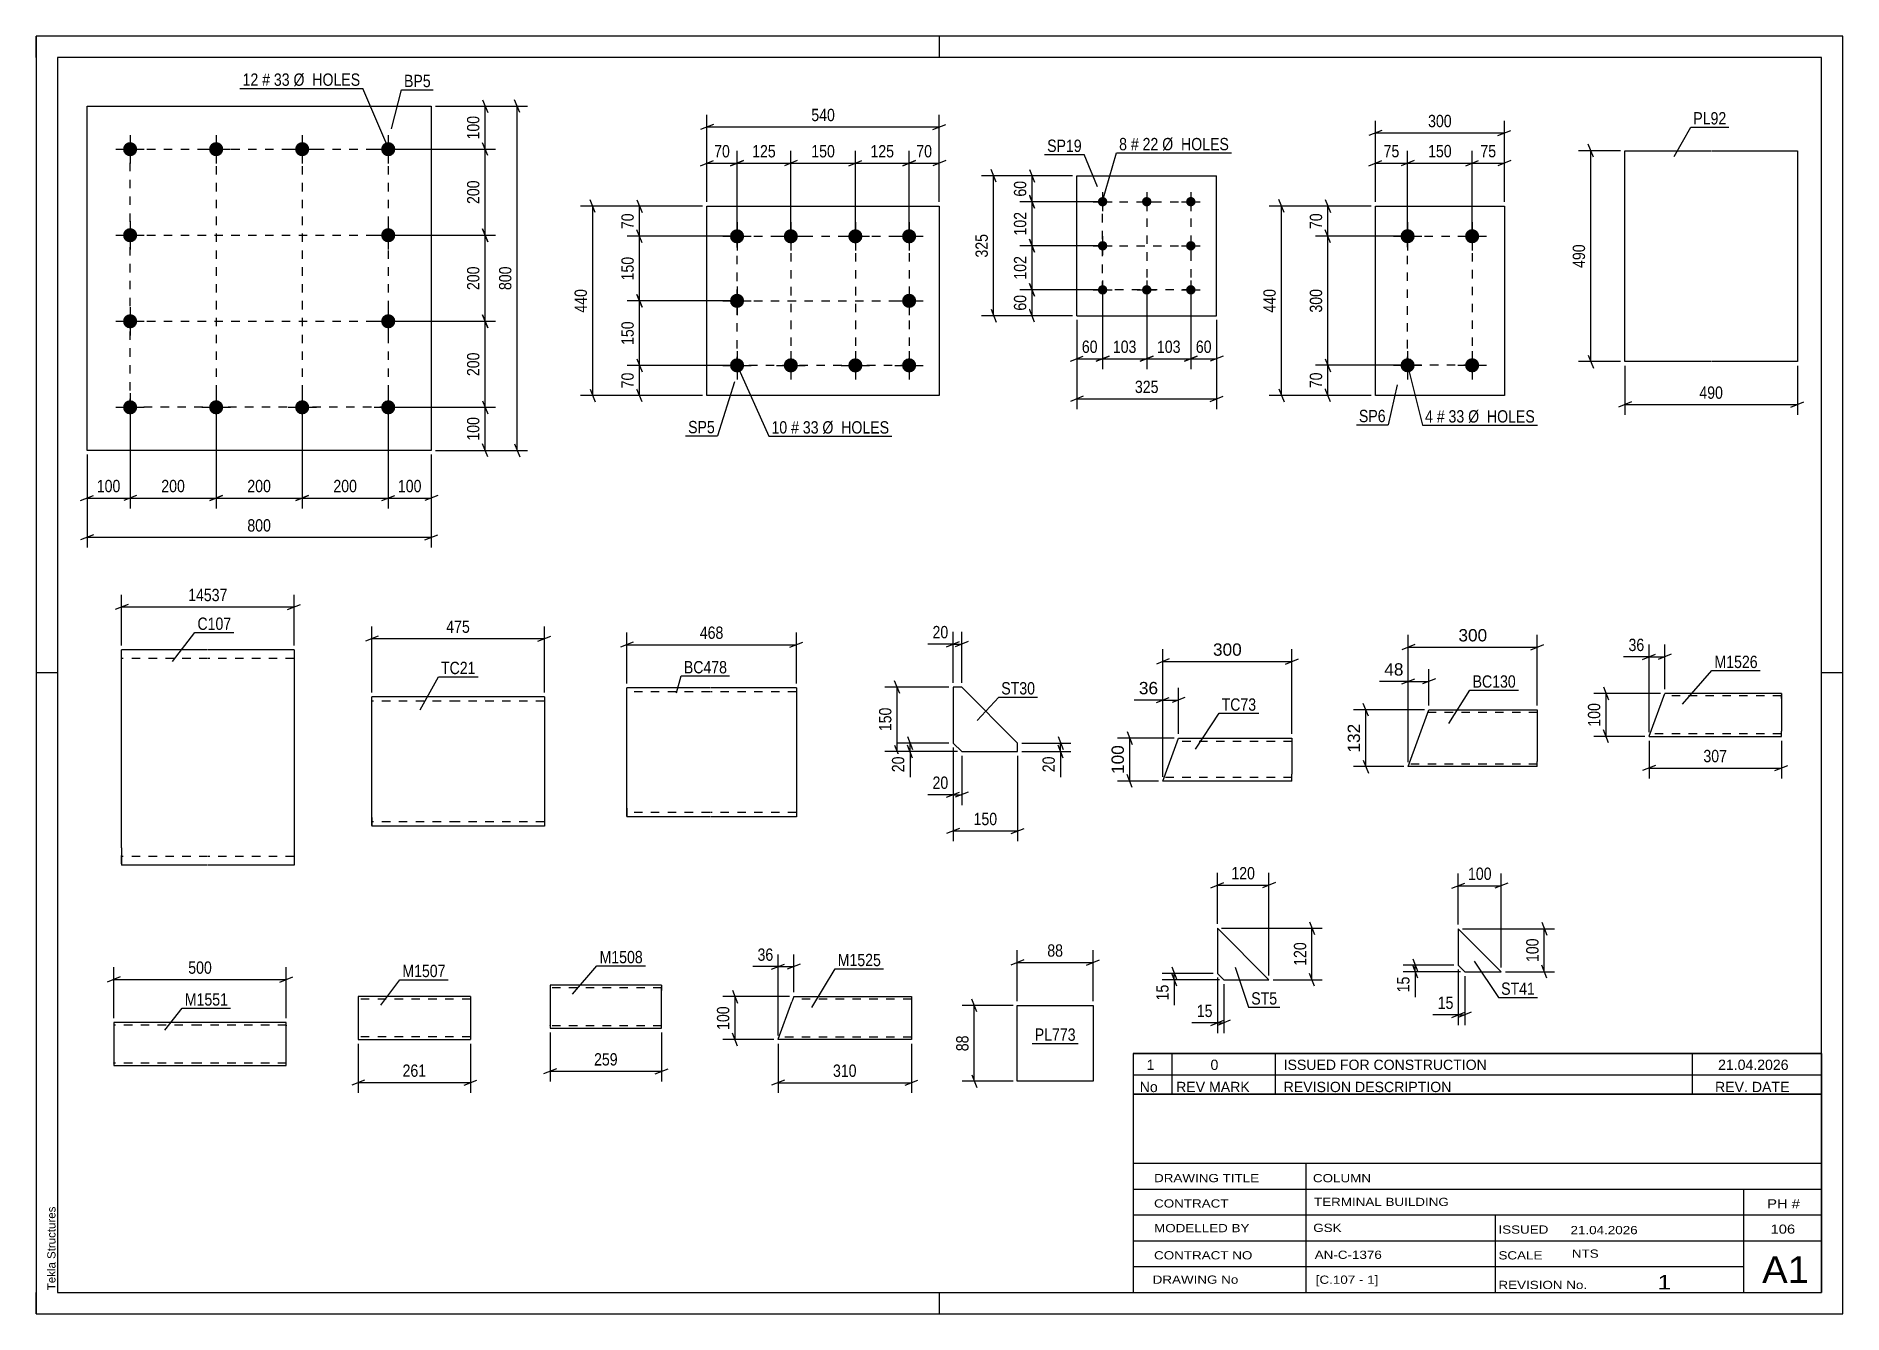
# Model space of a CAD drawing. Header units: millimetres. Extents: x 0 to 420, y 0 to 297.
import ezdxf

# ---------------------------------------------------------------- set-up
doc = ezdxf.new("R2010")
doc.units = ezdxf.units.MM
doc.linetypes.add('DXK_LINE_DOT2', pattern=[3.9198, 1.9599, -1.9599])
doc.styles.add('Arial', font='ARIAL.TTF', dxfattribs={"height": 0.2})
doc.styles.add('Arial Narrow', font='ARIALN.TTF', dxfattribs={"height": 0.2})

# ---------------------------------------------------------------- blocks, each defined once
blk = doc.blocks.new('Unknown-284858884-1134')
at = {"color": 5, "linetype": 'Continuous'}
for p, q in [((420, 297), (0, 297)), ((0, 297), (0, 0)), ((0, 292), (0, 297)), ((210, 292), (210, 297)), ((420, 0), (420, 297)), ((415, 292), (5, 292)), ((5, 292), (5, 5)), ((415, 5), (415, 292)), ((5, 149), (0, 149)), ((420, 149), (415, 149)), ((0, 0), (0, 5)), ((5, 5), (415, 5)), ((210, 0), (210, 5)), ((0, 0), (420, 0))]:
    blk.add_line(p, q, dxfattribs=at)
at = {"color": 174, "linetype": 'Continuous', "style": 'Arial'}
blk.add_text('Tekla Structures', height=1.9102, rotation=90, dxfattribs=at).set_placement((4.5, 5.5))
blk = doc.blocks.new('Bolt-284858884-6927 - 6925')
at = {"linetype": 'Continuous'}
for points in [[(318.82, 252.14, -1), (318.82, 248.84, -1)], [(333.82, 252.14, -1), (333.82, 248.84, -1)], [(318.82, 222.14, -1), (318.82, 218.84, -1)], [(333.82, 222.14, -1), (333.82, 218.84, -1)]]:
    blk.add_hatch(color=1, dxfattribs=at).paths.add_polyline_path(points)
at = {"color": 1, "linetype": 'Continuous'}
for p, q in [((318.82, 253.79), (318.82, 247.19)), ((333.82, 253.79), (333.82, 247.19)), ((315.52, 250.49), (322.12, 250.49)), ((330.52, 250.49), (337.12, 250.49)), ((318.82, 223.79), (318.82, 217.19)), ((333.82, 223.79), (333.82, 217.19)), ((315.52, 220.49), (322.12, 220.49)), ((330.52, 220.49), (337.12, 220.49))]:
    blk.add_line(p, q, dxfattribs=at)
blk = doc.blocks.new('Part-284858884-6926 - 6925')
at = {"color": 2, "linetype": 'Continuous'}
for p, q in [((311.32, 213.49), (311.32, 257.49)), ((311.32, 257.49), (341.32, 257.49)), ((341.32, 257.49), (341.32, 213.49)), ((341.32, 213.49), (311.32, 213.49))]:
    blk.add_line(p, q, dxfattribs=at)
blk = doc.blocks.new('Part-284858884-6882 - 6881')
at = {"color": 2, "linetype": 'Continuous'}
for p, q in [((11.85, 200.72), (11.85, 280.72)), ((11.85, 280.72), (91.85, 280.72)), ((91.85, 280.72), (91.85, 200.72)), ((91.85, 200.72), (11.85, 200.72))]:
    blk.add_line(p, q, dxfattribs=at)
blk = doc.blocks.new('Bolt-284858884-6883 - 6881')
at = {"linetype": 'Continuous'}
for points in [[(21.85, 272.37, -1), (21.85, 269.07, -1)], [(41.85, 272.37, -1), (41.85, 269.07, -1)], [(61.85, 272.37, -1), (61.85, 269.07, -1)], [(81.85, 272.37, -1), (81.85, 269.07, -1)], [(21.85, 252.37, -1), (21.85, 249.07, -1)], [(81.85, 252.37, -1), (81.85, 249.07, -1)], [(21.85, 232.37, -1), (21.85, 229.07, -1)], [(81.85, 232.37, -1), (81.85, 229.07, -1)], [(21.85, 212.37, -1), (21.85, 209.07, -1)], [(41.85, 212.37, -1), (41.85, 209.07, -1)], [(61.85, 212.37, -1), (61.85, 209.07, -1)], [(81.85, 212.37, -1), (81.85, 209.07, -1)]]:
    blk.add_hatch(color=1, dxfattribs=at).paths.add_polyline_path(points)
at = {"color": 1, "linetype": 'Continuous'}
for p, q in [((21.85, 274.02), (21.85, 267.42)), ((41.85, 274.02), (41.85, 267.42)), ((61.85, 274.02), (61.85, 267.42)), ((81.85, 274.02), (81.85, 267.42)), ((18.55, 270.72), (25.15, 270.72)), ((38.55, 270.72), (45.15, 270.72)), ((58.55, 270.72), (65.15, 270.72)), ((78.55, 270.72), (85.15, 270.72)), ((21.85, 254.02), (21.85, 247.42)), ((81.85, 254.02), (81.85, 247.42)), ((18.55, 250.72), (25.15, 250.72)), ((78.55, 250.72), (85.15, 250.72)), ((21.85, 234.02), (21.85, 227.42)), ((81.85, 234.02), (81.85, 227.42)), ((18.55, 230.72), (25.15, 230.72)), ((78.55, 230.72), (85.15, 230.72)), ((18.55, 210.72), (25.15, 210.72)), ((21.85, 214.02), (21.85, 207.42)), ((38.55, 210.72), (45.15, 210.72)), ((41.85, 214.02), (41.85, 207.42)), ((58.55, 210.72), (65.15, 210.72)), ((61.85, 214.02), (61.85, 207.42)), ((78.55, 210.72), (85.15, 210.72)), ((81.85, 214.02), (81.85, 207.42))]:
    blk.add_line(p, q, dxfattribs=at)
blk = doc.blocks.new('Part-284858884-6849 - 6848')
at = {"color": 2, "linetype": 'Continuous'}
for p, q in [((156.63, 145.55), (137.31, 145.55)), ((137.31, 117.55), (137.31, 145.55)), ((176.73, 145.55), (156.73, 145.55)), ((176.73, 145.55), (176.73, 115.55)), ((137.31, 117.55), (137.31, 115.55)), ((156.63, 115.55), (137.31, 115.55)), ((176.73, 115.55), (156.73, 115.55))]:
    blk.add_line(p, q, dxfattribs=at)
at = {"color": 7, "linetype": 'DXK_LINE_DOT2'}
for p, q in [((156.63, 144.55), (137.31, 144.55)), ((176.73, 144.55), (156.73, 144.55)), ((137.31, 115.7), (137.31, 117.55)), ((137.31, 116.55), (137.31, 116.62)), ((156.63, 116.55), (137.31, 116.55)), ((176.73, 116.55), (156.73, 116.55)), ((176.73, 116.55), (176.73, 116.62))]:
    blk.add_line(p, q, dxfattribs=at)
blk = doc.blocks.new('Part-284858884-6890 - 6889')
at = {"color": 2, "linetype": 'Continuous'}
for p, q in [((215.16, 145.68), (213.16, 145.68)), ((213.16, 145.68), (213.16, 132.68)), ((228.16, 132.68), (215.16, 145.68)), ((213.16, 132.68), (215.16, 130.68)), ((215.16, 130.68), (228.16, 130.68)), ((228.16, 130.68), (228.16, 132.68))]:
    blk.add_line(p, q, dxfattribs=at)
blk = doc.blocks.new('Part-284858884-6857 - 6856')
at = {"color": 2, "linetype": 'Continuous'}
for p, q in [((39.86, 154.32), (19.86, 154.32)), ((19.86, 108.32), (19.86, 154.32)), ((59.96, 154.32), (39.96, 154.32)), ((59.96, 154.32), (59.96, 104.32)), ((19.86, 108.32), (19.86, 104.32)), ((39.86, 104.32), (19.86, 104.32)), ((59.96, 104.32), (39.96, 104.32))]:
    blk.add_line(p, q, dxfattribs=at)
at = {"color": 7, "linetype": 'DXK_LINE_DOT2'}
for p, q in [((39.86, 152.32), (19.86, 152.32)), ((59.96, 152.32), (39.96, 152.32)), ((19.86, 104.62), (19.86, 108.32)), ((39.86, 106.32), (19.86, 106.32)), ((59.96, 106.32), (39.96, 106.32))]:
    blk.add_line(p, q, dxfattribs=at)
blk = doc.blocks.new('Part-284858884-6906 - 6905')
at = {"color": 2, "linetype": 'Continuous'}
for p, q in [((241.92, 232.02), (241.92, 264.52)), ((241.92, 264.52), (274.42, 264.52)), ((274.42, 232.02), (274.42, 264.52)), ((241.92, 232.02), (274.42, 232.02))]:
    blk.add_line(p, q, dxfattribs=at)
blk = doc.blocks.new('Bolt-284858884-6907 - 6905')
at = {"linetype": 'Continuous'}
for points in [[(247.92, 259.62, -1), (247.92, 257.42, -1)], [(258.17, 259.62, -1), (258.17, 257.42, -1)], [(268.42, 259.62, -1), (268.42, 257.42, -1)], [(247.92, 249.37, -1), (247.92, 247.17, -1)], [(268.42, 249.37, -1), (268.42, 247.17, -1)], [(247.92, 239.12, -1), (247.92, 236.92, -1)], [(258.17, 239.12, -1), (258.17, 236.92, -1)], [(268.42, 239.12, -1), (268.42, 236.92, -1)]]:
    blk.add_hatch(color=1, dxfattribs=at).paths.add_polyline_path(points)
at = {"color": 1, "linetype": 'Continuous'}
for p, q in [((247.92, 260.72), (247.92, 256.32)), ((258.17, 260.72), (258.17, 256.32)), ((268.42, 260.72), (268.42, 256.32)), ((245.72, 258.52), (250.12, 258.52)), ((255.97, 258.52), (260.37, 258.52)), ((266.22, 258.52), (270.62, 258.52)), ((245.72, 248.27), (250.12, 248.27)), ((247.92, 250.47), (247.92, 246.07)), ((266.22, 248.27), (270.62, 248.27)), ((268.42, 250.47), (268.42, 246.07)), ((247.92, 240.22), (247.92, 235.82)), ((258.17, 240.22), (258.17, 235.82)), ((268.42, 240.22), (268.42, 235.82)), ((245.72, 238.02), (250.12, 238.02)), ((255.97, 238.02), (260.37, 238.02)), ((266.22, 238.02), (270.62, 238.02))]:
    blk.add_line(p, q, dxfattribs=at)
blk = doc.blocks.new('Part-284858884-8327 - 8326')
at = {"color": 2, "linetype": 'Continuous'}
for p, q in [((318.97, 127.21), (323.77, 140.41)), ((323.77, 140.41), (348.97, 140.41)), ((348.97, 140.41), (348.97, 140.32)), ((348.97, 140.32), (348.97, 139.21)), ((348.97, 139.21), (348.97, 128.41)), ((348.97, 127.21), (318.97, 127.21)), ((348.97, 127.21), (348.97, 128.41))]:
    blk.add_line(p, q, dxfattribs=at)
at = {"color": 7, "linetype": 'DXK_LINE_DOT2'}
for p, q in [((348.97, 139.81), (323.55, 139.81)), ((348.97, 140.06), (348.97, 139.21)), ((348.97, 127.81), (319.19, 127.81)), ((348.97, 127.3), (348.97, 127.56)), ((348.97, 127.21), (348.97, 127.3))]:
    blk.add_line(p, q, dxfattribs=at)
blk = doc.blocks.new('Part-284858884-6917 - 6916')
at = {"color": 2, "linetype": 'Continuous'}
for p, q in [((98.04, 143.4), (78.04, 143.4)), ((78.04, 115.4), (78.04, 143.4)), ((118.14, 143.4), (98.14, 143.4)), ((118.14, 143.4), (118.14, 113.4)), ((78.04, 115.4), (78.04, 113.4)), ((98.04, 113.4), (78.04, 113.4)), ((118.14, 113.4), (98.14, 113.4))]:
    blk.add_line(p, q, dxfattribs=at)
at = {"color": 7, "linetype": 'DXK_LINE_DOT2'}
for p, q in [((98.04, 142.4), (78.04, 142.4)), ((118.14, 142.4), (98.14, 142.4)), ((78.04, 113.55), (78.04, 115.4)), ((78.04, 114.4), (78.04, 114.48)), ((98.04, 114.4), (78.04, 114.4)), ((118.14, 114.4), (98.14, 114.4)), ((118.14, 114.4), (118.14, 114.48))]:
    blk.add_line(p, q, dxfattribs=at)
blk = doc.blocks.new('Part-284858884-6935 - 6934')
at = {"color": 2, "linetype": 'Continuous'}
for p, q in [((155.94, 213.47), (155.94, 257.47)), ((155.94, 257.47), (209.94, 257.47)), ((209.94, 257.47), (209.94, 213.47)), ((209.94, 213.47), (155.94, 213.47))]:
    blk.add_line(p, q, dxfattribs=at)
blk = doc.blocks.new('Bolt-284858884-6936 - 6934')
at = {"linetype": 'Continuous'}
for points in [[(162.94, 252.12, -1), (162.94, 248.82, -1)], [(175.44, 252.12, -1), (175.44, 248.82, -1)], [(190.44, 252.12, -1), (190.44, 248.82, -1)], [(202.94, 252.12, -1), (202.94, 248.82, -1)], [(162.94, 237.12, -1), (162.94, 233.82, -1)], [(202.94, 237.12, -1), (202.94, 233.82, -1)], [(162.94, 222.12, -1), (162.94, 218.82, -1)], [(175.44, 222.12, -1), (175.44, 218.82, -1)], [(190.44, 222.12, -1), (190.44, 218.82, -1)], [(202.94, 222.12, -1), (202.94, 218.82, -1)]]:
    blk.add_hatch(color=1, dxfattribs=at).paths.add_polyline_path(points)
at = {"color": 1, "linetype": 'Continuous'}
for p, q in [((162.94, 253.77), (162.94, 247.17)), ((175.44, 253.77), (175.44, 247.17)), ((190.44, 253.77), (190.44, 247.17)), ((202.94, 253.77), (202.94, 247.17)), ((159.64, 250.47), (166.24, 250.47)), ((172.14, 250.47), (178.74, 250.47)), ((187.14, 250.47), (193.74, 250.47)), ((199.64, 250.47), (206.24, 250.47)), ((159.64, 235.47), (166.24, 235.47)), ((162.94, 238.77), (162.94, 232.17)), ((199.64, 235.47), (206.24, 235.47)), ((202.94, 238.77), (202.94, 232.17)), ((162.94, 223.77), (162.94, 217.17)), ((175.44, 223.77), (175.44, 217.17)), ((190.44, 223.77), (190.44, 217.17)), ((202.94, 223.77), (202.94, 217.17)), ((159.64, 220.47), (166.24, 220.47)), ((172.14, 220.47), (178.74, 220.47)), ((187.14, 220.47), (193.74, 220.47)), ((199.64, 220.47), (206.24, 220.47))]:
    blk.add_line(p, q, dxfattribs=at)
blk = doc.blocks.new('Part-284858884-6944 - 6943')
at = {"color": 2, "linetype": 'Continuous'}
for p, q in [((274.59, 89.65), (274.59, 79.15)), ((274.59, 89.65), (286.59, 77.65)), ((274.59, 79.15), (276.09, 77.65)), ((276.09, 77.65), (286.59, 77.65))]:
    blk.add_line(p, q, dxfattribs=at)
blk = doc.blocks.new('Part-284858884-6982 - 6981')
at = {"color": 2, "linetype": 'Continuous'}
for p, q in [((369.33, 221.36), (369.33, 270.36)), ((369.33, 270.36), (389.33, 270.36)), ((389.43, 270.36), (409.43, 270.36)), ((409.43, 270.36), (409.43, 221.36)), ((389.33, 221.36), (369.33, 221.36)), ((409.43, 221.36), (389.43, 221.36))]:
    blk.add_line(p, q, dxfattribs=at)
blk = doc.blocks.new('Part-284858884-6989 - 6988')
at = {"color": 2, "linetype": 'Continuous'}
for p, q in [((172.51, 63.83), (175.68, 72.54)), ((176.12, 73.74), (175.68, 72.54)), ((176.12, 73.74), (203.48, 73.74)), ((203.48, 73.74), (203.48, 63.74)), ((172.48, 63.74), (172.51, 63.83)), ((203.48, 63.74), (172.48, 63.74))]:
    blk.add_line(p, q, dxfattribs=at)
at = {"color": 7, "linetype": 'DXK_LINE_DOT2'}
for p, q in [((203.48, 73.14), (175.9, 73.14)), ((203.48, 73.65), (203.48, 73.74)), ((172.7, 64.34), (172.71, 64.39)), ((203.48, 64.34), (172.7, 64.34)), ((203.48, 64.34), (203.48, 64.39))]:
    blk.add_line(p, q, dxfattribs=at)
blk = doc.blocks.new('Part-284858884-6996 - 6995')
at = {"color": 2, "linetype": 'Continuous'}
for p, q in [((374.98, 134.32), (378.59, 144.23)), ((405.7, 144.23), (378.59, 144.23)), ((405.7, 144.23), (405.7, 144.14)), ((405.7, 144.14), (405.7, 143.03)), ((405.7, 143.03), (405.7, 135.43)), ((405.7, 134.23), (405.7, 135.43)), ((374.95, 134.23), (374.98, 134.32)), ((374.95, 134.23), (405.7, 134.23))]:
    blk.add_line(p, q, dxfattribs=at)
at = {"color": 7, "linetype": 'DXK_LINE_DOT2'}
for p, q in [((405.7, 143.63), (378.38, 143.63)), ((405.7, 143.03), (405.7, 143.88)), ((375.17, 134.83), (375.19, 134.88)), ((405.7, 134.83), (375.17, 134.83)), ((405.7, 134.88), (405.7, 135.2)), ((405.7, 134.83), (405.7, 134.88)), ((374.95, 134.23), (374.95, 134.23))]:
    blk.add_line(p, q, dxfattribs=at)
blk = doc.blocks.new('Part-284858884-7003 - 7002')
at = {"color": 2, "linetype": 'Continuous'}
for p, q in [((145.41, 76.38), (119.47, 76.38)), ((119.47, 76.38), (119.47, 66.47)), ((145.41, 76.38), (145.41, 76.29)), ((145.41, 76.29), (145.41, 75.18)), ((145.41, 67.58), (145.41, 75.18)), ((145.41, 66.38), (145.41, 67.58)), ((119.47, 66.47), (119.47, 66.38)), ((119.47, 66.38), (145.41, 66.38))]:
    blk.add_line(p, q, dxfattribs=at)
at = {"color": 7, "linetype": 'DXK_LINE_DOT2'}
for p, q in [((145.41, 75.78), (119.47, 75.78)), ((145.41, 75.18), (145.41, 76.03)), ((145.41, 67.02), (145.41, 67.35)), ((119.47, 66.98), (119.47, 67.02)), ((145.41, 66.98), (119.47, 66.98)), ((145.41, 66.98), (145.41, 67.02))]:
    blk.add_line(p, q, dxfattribs=at)
blk = doc.blocks.new('Part-284858884-7011 - 7010')
at = {"color": 2, "linetype": 'Continuous'}
for p, q in [((228.09, 54.08), (228.09, 71.68)), ((228.09, 71.68), (245.69, 71.68)), ((245.69, 71.68), (245.69, 54.08)), ((245.69, 54.08), (228.09, 54.08))]:
    blk.add_line(p, q, dxfattribs=at)
blk = doc.blocks.new('Part-284858884-7019 - 7018')
at = {"color": 2, "linetype": 'Continuous'}
for p, q in [((330.6, 89.52), (330.6, 81.02)), ((340.6, 79.52), (330.6, 89.52)), ((330.6, 81.02), (332.1, 79.52)), ((332.1, 79.52), (340.6, 79.52))]:
    blk.add_line(p, q, dxfattribs=at)
blk = doc.blocks.new('Part-284858884-7029 - 7028')
at = {"color": 2, "linetype": 'Continuous'}
for p, q in [((38.05, 67.71), (18.05, 67.71)), ((18.05, 67.71), (18.05, 57.8)), ((58.15, 67.71), (38.15, 67.71)), ((58.15, 58.91), (58.15, 67.71)), ((58.15, 57.71), (58.15, 58.91)), ((18.05, 57.8), (18.05, 57.71)), ((18.05, 57.71), (38.05, 57.71)), ((38.15, 57.71), (58.15, 57.71))]:
    blk.add_line(p, q, dxfattribs=at)
at = {"color": 7, "linetype": 'DXK_LINE_DOT2'}
for p, q in [((38.05, 67.11), (18.05, 67.11)), ((58.15, 67.11), (38.15, 67.11)), ((58.15, 67.07), (58.15, 67.11)), ((58.15, 67.11), (58.15, 67.07)), ((58.15, 66.97), (58.15, 67.07)), ((58.15, 67.07), (58.15, 66.97)), ((18.05, 58.31), (18.05, 58.36)), ((38.05, 58.31), (18.05, 58.31)), ((58.15, 58.31), (38.15, 58.31)), ((58.15, 58.36), (58.15, 58.68)), ((58.15, 58.31), (58.15, 58.36))]:
    blk.add_line(p, q, dxfattribs=at)
blk = doc.blocks.new('Part-284858884-7039 - 7038')
at = {"color": 2, "linetype": 'Continuous'}
for p, q in [((100.97, 73.76), (74.86, 73.76)), ((74.86, 73.76), (74.86, 63.85)), ((100.97, 73.76), (100.97, 63.76)), ((74.86, 63.85), (74.86, 63.76)), ((74.86, 63.76), (100.97, 63.76))]:
    blk.add_line(p, q, dxfattribs=at)
at = {"color": 7, "linetype": 'DXK_LINE_DOT2'}
for p, q in [((100.97, 73.16), (74.86, 73.16)), ((100.97, 73.67), (100.97, 73.76)), ((74.86, 64.36), (74.86, 64.41)), ((100.97, 64.36), (74.86, 64.36)), ((100.97, 64.36), (100.97, 64.41))]:
    blk.add_line(p, q, dxfattribs=at)
blk = doc.blocks.new('Part-284858884-8310 - 8309')
at = {"color": 2, "linetype": 'Continuous'}
for p, q in [((261.92, 123.84), (265.56, 133.84)), ((265.56, 133.84), (291.92, 133.84)), ((291.92, 133.84), (291.92, 132.24)), ((291.92, 132.24), (291.92, 125.44)), ((291.92, 123.84), (261.92, 123.84)), ((291.92, 123.84), (291.92, 125.44))]:
    blk.add_line(p, q, dxfattribs=at)
at = {"color": 7, "linetype": 'DXK_LINE_DOT2'}
for p, q in [((291.92, 133.04), (265.27, 133.04)), ((291.92, 133.71), (291.92, 132.24)), ((291.92, 124.64), (262.21, 124.64)), ((291.92, 123.84), (291.92, 124.31))]:
    blk.add_line(p, q, dxfattribs=at)
blk = doc.blocks.new('Rectangle-284858884-8733 - 6925')
at = {"color": 1, "linetype": 'DXK_LINE_DOT2'}
blk.add_lwpolyline([(318.82, 250.49), (333.82, 250.49), (333.82, 220.49), (318.82, 220.49), (318.82, 250.49)], close=True, dxfattribs=at)
blk = doc.blocks.new('Rectangle-284858884-8674 - 6881')
at = {"color": 1, "linetype": 'DXK_LINE_DOT2'}
blk.add_lwpolyline([(21.85, 270.72), (81.85, 270.72), (81.85, 210.72), (21.85, 210.72), (21.85, 270.72)], close=True, dxfattribs=at)
blk = doc.blocks.new('Rectangle-284858884-8723 - 6905')
at = {"color": 1, "linetype": 'DXK_LINE_DOT2'}
blk.add_lwpolyline([(247.92, 258.52), (268.42, 258.52), (268.42, 238.02), (247.92, 238.02), (247.92, 258.52)], close=True, dxfattribs=at)
blk = doc.blocks.new('Rectangle-284858884-8713 - 6934')
at = {"color": 1, "linetype": 'DXK_LINE_DOT2'}
blk.add_lwpolyline([(162.94, 250.47), (202.94, 250.47), (202.94, 220.47), (162.94, 220.47), (162.94, 250.47)], close=True, dxfattribs=at)
blk = doc.blocks.new('Line-284858884-8685 - 6881')
at = {"color": 1, "linetype": 'DXK_LINE_DOT2'}
blk.add_line((41.85, 270.72), (41.85, 210.72), dxfattribs=at)
blk = doc.blocks.new('Line-284858884-8764 - 6905')
at = {"color": 1, "linetype": 'DXK_LINE_DOT2'}
blk.add_line((247.92, 248.27), (268.42, 248.27), dxfattribs=at)
blk = doc.blocks.new('Line-284858884-8743 - 6934')
at = {"color": 1, "linetype": 'DXK_LINE_DOT2'}
blk.add_line((162.94, 235.47), (202.94, 235.47), dxfattribs=at)
blk = doc.blocks.new('Line-284858884-8692 - 6881')
at = {"color": 1, "linetype": 'DXK_LINE_DOT2'}
blk.add_line((61.85, 270.72), (61.85, 210.72), dxfattribs=at)
blk = doc.blocks.new('Line-284858884-8771 - 6905')
at = {"color": 1, "linetype": 'DXK_LINE_DOT2'}
blk.add_line((258.17, 258.52), (258.17, 238.02), dxfattribs=at)
blk = doc.blocks.new('Line-284858884-8750 - 6934')
at = {"color": 1, "linetype": 'DXK_LINE_DOT2'}
blk.add_line((175.44, 250.47), (175.44, 220.47), dxfattribs=at)
blk = doc.blocks.new('Line-284858884-8699 - 6881')
at = {"color": 1, "linetype": 'DXK_LINE_DOT2'}
blk.add_line((21.85, 250.72), (81.85, 250.72), dxfattribs=at)
blk = doc.blocks.new('Line-284858884-8757 - 6934')
at = {"color": 1, "linetype": 'DXK_LINE_DOT2'}
blk.add_line((190.44, 250.47), (190.44, 220.47), dxfattribs=at)
blk = doc.blocks.new('Line-284858884-8706 - 6881')
at = {"color": 1, "linetype": 'DXK_LINE_DOT2'}
blk.add_line((21.85, 230.72), (81.85, 230.72), dxfattribs=at)
blk = doc.blocks.new('StraightDimension-284858884-7189 - 6925')
at = {"color": 7, "linetype": 'Continuous'}
for p, q in [((317.82, 220.49), (297.44, 220.49)), ((299.69, 221.99), (300.89, 218.99)), ((300.29, 213.49), (300.29, 220.49)), ((300.89, 211.99), (299.69, 214.99)), ((310.32, 213.49), (297.44, 213.49))]:
    blk.add_line(p, q, dxfattribs=at)
at = {"color": 0}
blk.add_wipeout([(299.54, 219.41), (295.34, 219.41), (295.34, 214.56), (299.54, 214.56)], dxfattribs=at)
at = {"color": 3, "style": 'Arial Narrow'}
blk.add_text('70', height=2.863, rotation=90.0002, dxfattribs=at).set_placement((298.94, 215.16))
blk = doc.blocks.new('StraightDimension-284858884-7187 - 6925')
at = {"color": 7, "linetype": 'Continuous'}
for p, q in [((310.32, 257.49), (297.44, 257.49)), ((299.69, 258.99), (300.89, 255.99)), ((300.29, 250.49), (300.29, 257.49)), ((317.82, 250.49), (297.44, 250.49)), ((300.89, 248.99), (299.69, 251.99))]:
    blk.add_line(p, q, dxfattribs=at)
at = {"color": 0}
blk.add_wipeout([(299.54, 256.41), (295.34, 256.41), (295.34, 251.56), (299.54, 251.56)], dxfattribs=at)
at = {"color": 3, "style": 'Arial Narrow'}
blk.add_text('70', height=2.863, rotation=90.0002, dxfattribs=at).set_placement((298.94, 252.16))
blk = doc.blocks.new('StraightDimension-284858884-7188 - 6925')
at = {"color": 7, "linetype": 'Continuous'}
for p, q in [((317.82, 250.49), (297.44, 250.49)), ((300.89, 248.99), (299.69, 251.99)), ((300.29, 220.49), (300.29, 250.49)), ((317.82, 220.49), (297.44, 220.49)), ((299.69, 221.99), (300.89, 218.99))]:
    blk.add_line(p, q, dxfattribs=at)
at = {"color": 0}
blk.add_wipeout([(299.54, 238.83), (295.34, 238.83), (295.34, 232.14), (299.54, 232.14)], dxfattribs=at)
at = {"color": 3, "style": 'Arial Narrow'}
blk.add_text('300', height=2.863, rotation=90.0002, dxfattribs=at).set_placement((298.94, 232.74))
blk = doc.blocks.new('StraightDimension-284858884-7199 - 6925')
at = {"color": 7, "linetype": 'Continuous'}
for p, q in [((310.32, 257.49), (286.65, 257.49)), ((290.1, 255.99), (288.9, 258.99)), ((289.5, 213.49), (289.5, 257.49)), ((288.9, 214.99), (290.1, 211.99)), ((310.32, 213.49), (286.65, 213.49))]:
    blk.add_line(p, q, dxfattribs=at)
at = {"color": 0}
blk.add_wipeout([(288.75, 238.83), (284.55, 238.83), (284.55, 232.14), (288.75, 232.14)], dxfattribs=at)
at = {"color": 3, "style": 'Arial Narrow'}
blk.add_text('440', height=2.863, rotation=90.0002, dxfattribs=at).set_placement((288.15, 232.74))
blk = doc.blocks.new('StraightDimension-284858884-7203 - 6925')
at = {"color": 7, "linetype": 'Continuous'}
for p, q in [((333.82, 251.49), (333.82, 270.34)), ((341.32, 258.49), (341.32, 270.34)), ((332.32, 266.89), (335.32, 268.09)), ((333.82, 267.49), (341.32, 267.49)), ((342.82, 268.09), (339.82, 266.89))]:
    blk.add_line(p, q, dxfattribs=at)
at = {"color": 0}
blk.add_wipeout([(340, 268.24), (340, 272.44), (335.14, 272.44), (335.14, 268.24)], dxfattribs=at)
at = {"color": 3, "style": 'Arial Narrow'}
blk.add_text('75', height=2.863, dxfattribs=at).set_placement((335.74, 268.84))
blk = doc.blocks.new('StraightDimension-284858884-7204 - 6925')
at = {"color": 7, "linetype": 'Continuous'}
for p, q in [((318.82, 251.49), (318.82, 270.34)), ((333.82, 251.49), (333.82, 270.34)), ((320.32, 268.09), (317.32, 266.89)), ((318.82, 267.49), (333.82, 267.49)), ((332.32, 266.89), (335.32, 268.09))]:
    blk.add_line(p, q, dxfattribs=at)
at = {"color": 0}
blk.add_wipeout([(329.66, 268.24), (329.66, 272.44), (322.98, 272.44), (322.98, 268.24)], dxfattribs=at)
at = {"color": 3, "style": 'Arial Narrow'}
blk.add_text('150', height=2.863, dxfattribs=at).set_placement((323.58, 268.84))
blk = doc.blocks.new('StraightDimension-284858884-7205 - 6925')
at = {"color": 7, "linetype": 'Continuous'}
for p, q in [((311.32, 258.49), (311.32, 270.34)), ((318.82, 251.49), (318.82, 270.34)), ((309.82, 266.89), (312.82, 268.09)), ((311.32, 267.49), (318.82, 267.49)), ((320.32, 268.09), (317.32, 266.89))]:
    blk.add_line(p, q, dxfattribs=at)
at = {"color": 0}
blk.add_wipeout([(317.5, 268.24), (317.5, 272.44), (312.64, 272.44), (312.64, 268.24)], dxfattribs=at)
at = {"color": 3, "style": 'Arial Narrow'}
blk.add_text('75', height=2.863, dxfattribs=at).set_placement((313.24, 268.84))
blk = doc.blocks.new('StraightDimension-284858884-7215 - 6925')
at = {"color": 7, "linetype": 'Continuous'}
for p, q in [((311.32, 258.49), (311.32, 277.34)), ((341.32, 258.49), (341.32, 277.34)), ((312.82, 275.09), (309.82, 273.89)), ((311.32, 274.49), (341.32, 274.49)), ((339.82, 273.89), (342.82, 275.09))]:
    blk.add_line(p, q, dxfattribs=at)
at = {"color": 0}
blk.add_wipeout([(329.66, 275.24), (329.66, 279.44), (322.98, 279.44), (322.98, 275.24)], dxfattribs=at)
at = {"color": 3, "style": 'Arial Narrow'}
blk.add_text('300', height=2.863, dxfattribs=at).set_placement((323.58, 275.84))
blk = doc.blocks.new('StraightDimension-284858884-7095 - 6881')
at = {"color": 7, "linetype": 'Continuous'}
for p, q in [((81.85, 209.72), (81.85, 187.24)), ((91.85, 199.72), (91.85, 187.24)), ((80.35, 189.04), (83.35, 190.24)), ((81.85, 189.64), (91.85, 189.64)), ((93.35, 190.24), (90.35, 189.04))]:
    blk.add_line(p, q, dxfattribs=at)
at = {"color": 0}
blk.add_wipeout([(90.19, 190.39), (90.19, 194.59), (83.5, 194.59), (83.5, 190.39)], dxfattribs=at)
at = {"color": 3, "style": 'Arial Narrow'}
blk.add_text('100', height=2.863, dxfattribs=at).set_placement((84.1, 190.99))
blk = doc.blocks.new('StraightDimension-284858884-7091 - 6881')
at = {"color": 7, "linetype": 'Continuous'}
for p, q in [((112.42, 279.22), (111.22, 282.22)), ((92.85, 280.72), (114.22, 280.72)), ((111.82, 200.72), (111.82, 280.72)), ((111.22, 202.22), (112.42, 199.22)), ((92.85, 200.72), (114.22, 200.72))]:
    blk.add_line(p, q, dxfattribs=at)
at = {"color": 0}
blk.add_wipeout([(111.07, 244.06), (106.87, 244.06), (106.87, 237.38), (111.07, 237.38)], dxfattribs=at)
at = {"color": 3, "style": 'Arial Narrow'}
blk.add_text('800', height=2.863, rotation=90.0002, dxfattribs=at).set_placement((110.47, 237.98))
blk = doc.blocks.new('StraightDimension-284858884-7071 - 6881')
at = {"color": 7, "linetype": 'Continuous'}
for p, q in [((103.78, 282.22), (104.98, 279.22)), ((92.85, 280.72), (106.78, 280.72)), ((104.38, 270.72), (104.38, 280.72)), ((82.85, 270.72), (106.78, 270.72)), ((104.98, 269.22), (103.78, 272.22))]:
    blk.add_line(p, q, dxfattribs=at)
at = {"color": 0}
blk.add_wipeout([(103.63, 279.06), (99.43, 279.06), (99.43, 272.38), (103.63, 272.38)], dxfattribs=at)
at = {"color": 3, "style": 'Arial Narrow'}
blk.add_text('100', height=2.863, rotation=90.0002, dxfattribs=at).set_placement((103.03, 272.98))
blk = doc.blocks.new('StraightDimension-284858884-7072 - 6881')
at = {"color": 7, "linetype": 'Continuous'}
for p, q in [((82.85, 270.72), (106.78, 270.72)), ((104.98, 269.22), (103.78, 272.22)), ((104.38, 250.72), (104.38, 270.72)), ((103.78, 252.22), (104.98, 249.22)), ((82.85, 250.72), (106.78, 250.72))]:
    blk.add_line(p, q, dxfattribs=at)
at = {"color": 0}
blk.add_wipeout([(103.63, 264.06), (99.43, 264.06), (99.43, 257.38), (103.63, 257.38)], dxfattribs=at)
at = {"color": 3, "style": 'Arial Narrow'}
blk.add_text('200', height=2.863, rotation=90.0002, dxfattribs=at).set_placement((103.03, 257.98))
blk = doc.blocks.new('StraightDimension-284858884-7073 - 6881')
at = {"color": 7, "linetype": 'Continuous'}
for p, q in [((104.98, 249.22), (103.78, 252.22)), ((82.85, 250.72), (106.78, 250.72)), ((104.38, 230.72), (104.38, 250.72)), ((103.78, 232.22), (104.98, 229.22)), ((82.85, 230.72), (106.78, 230.72))]:
    blk.add_line(p, q, dxfattribs=at)
at = {"color": 0}
blk.add_wipeout([(103.63, 244.06), (99.43, 244.06), (99.43, 237.38), (103.63, 237.38)], dxfattribs=at)
at = {"color": 3, "style": 'Arial Narrow'}
blk.add_text('200', height=2.863, rotation=90.0002, dxfattribs=at).set_placement((103.03, 237.98))
blk = doc.blocks.new('StraightDimension-284858884-7074 - 6881')
at = {"color": 7, "linetype": 'Continuous'}
for p, q in [((104.98, 229.22), (103.78, 232.22)), ((82.85, 230.72), (106.78, 230.72)), ((104.38, 210.72), (104.38, 230.72)), ((82.85, 210.72), (106.78, 210.72)), ((103.78, 212.22), (104.98, 209.22))]:
    blk.add_line(p, q, dxfattribs=at)
at = {"color": 0}
blk.add_wipeout([(103.63, 224.06), (99.43, 224.06), (99.43, 217.38), (103.63, 217.38)], dxfattribs=at)
at = {"color": 3, "style": 'Arial Narrow'}
blk.add_text('200', height=2.863, rotation=90.0002, dxfattribs=at).set_placement((103.03, 217.98))
blk = doc.blocks.new('StraightDimension-284858884-7075 - 6881')
at = {"color": 7, "linetype": 'Continuous'}
for p, q in [((82.85, 210.72), (106.78, 210.72)), ((103.78, 212.22), (104.98, 209.22)), ((104.38, 200.72), (104.38, 210.72)), ((104.98, 199.22), (103.78, 202.22)), ((92.85, 200.72), (106.78, 200.72))]:
    blk.add_line(p, q, dxfattribs=at)
at = {"color": 0}
blk.add_wipeout([(103.63, 209.06), (99.43, 209.06), (99.43, 202.38), (103.63, 202.38)], dxfattribs=at)
at = {"color": 3, "style": 'Arial Narrow'}
blk.add_text('100', height=2.863, rotation=90.0002, dxfattribs=at).set_placement((103.03, 202.98))
blk = doc.blocks.new('StraightDimension-284858884-7096 - 6881')
at = {"color": 7, "linetype": 'Continuous'}
for p, q in [((61.85, 209.72), (61.85, 187.24)), ((81.85, 209.72), (81.85, 187.24)), ((63.35, 190.24), (60.35, 189.04)), ((61.85, 189.64), (81.85, 189.64)), ((80.35, 189.04), (83.35, 190.24))]:
    blk.add_line(p, q, dxfattribs=at)
at = {"color": 0}
blk.add_wipeout([(75.19, 190.39), (75.19, 194.59), (68.5, 194.59), (68.5, 190.39)], dxfattribs=at)
at = {"color": 3, "style": 'Arial Narrow'}
blk.add_text('200', height=2.863, dxfattribs=at).set_placement((69.1, 190.99))
blk = doc.blocks.new('StraightDimension-284858884-7097 - 6881')
at = {"color": 7, "linetype": 'Continuous'}
for p, q in [((41.85, 209.72), (41.85, 187.24)), ((61.85, 209.72), (61.85, 187.24)), ((43.35, 190.24), (40.35, 189.04)), ((41.85, 189.64), (61.85, 189.64)), ((60.35, 189.04), (63.35, 190.24))]:
    blk.add_line(p, q, dxfattribs=at)
at = {"color": 0}
blk.add_wipeout([(55.19, 190.39), (55.19, 194.59), (48.5, 194.59), (48.5, 190.39)], dxfattribs=at)
at = {"color": 3, "style": 'Arial Narrow'}
blk.add_text('200', height=2.863, dxfattribs=at).set_placement((49.1, 190.99))
blk = doc.blocks.new('StraightDimension-284858884-7098 - 6881')
at = {"color": 7, "linetype": 'Continuous'}
for p, q in [((21.85, 209.72), (21.85, 187.24)), ((41.85, 209.72), (41.85, 187.24)), ((23.35, 190.24), (20.35, 189.04)), ((21.85, 189.64), (41.85, 189.64)), ((40.35, 189.04), (43.35, 190.24))]:
    blk.add_line(p, q, dxfattribs=at)
at = {"color": 0}
blk.add_wipeout([(35.19, 190.39), (35.19, 194.59), (28.5, 194.59), (28.5, 190.39)], dxfattribs=at)
at = {"color": 3, "style": 'Arial Narrow'}
blk.add_text('200', height=2.863, dxfattribs=at).set_placement((29.1, 190.99))
blk = doc.blocks.new('StraightDimension-284858884-7099 - 6881')
at = {"color": 7, "linetype": 'Continuous'}
for p, q in [((21.85, 209.72), (21.85, 187.24)), ((11.85, 199.72), (11.85, 187.24)), ((10.35, 189.04), (13.35, 190.24)), ((11.85, 189.64), (21.85, 189.64)), ((23.35, 190.24), (20.35, 189.04))]:
    blk.add_line(p, q, dxfattribs=at)
at = {"color": 0}
blk.add_wipeout([(20.19, 190.39), (20.19, 194.59), (13.5, 194.59), (13.5, 190.39)], dxfattribs=at)
at = {"color": 3, "style": 'Arial Narrow'}
blk.add_text('100', height=2.863, dxfattribs=at).set_placement((14.1, 190.99))
blk = doc.blocks.new('StraightDimension-284858884-7115 - 6881')
at = {"color": 7, "linetype": 'Continuous'}
for p, q in [((11.85, 199.72), (11.85, 178.1)), ((91.85, 199.72), (91.85, 178.1)), ((13.35, 181.1), (10.35, 179.9)), ((90.35, 179.9), (93.35, 181.1)), ((11.85, 180.5), (91.85, 180.5))]:
    blk.add_line(p, q, dxfattribs=at)
at = {"color": 0}
blk.add_wipeout([(55.19, 181.25), (55.19, 185.45), (48.5, 185.45), (48.5, 181.25)], dxfattribs=at)
at = {"color": 3, "style": 'Arial Narrow'}
blk.add_text('800', height=2.863, dxfattribs=at).set_placement((49.1, 181.85))
blk = doc.blocks.new('StraightDimension-284858884-10708 - 6848')
at = {"color": 7, "linetype": 'Continuous'}
for p, q in [((138.81, 156.15), (135.81, 154.95)), ((137.31, 146.55), (137.31, 158.4)), ((137.31, 155.55), (176.73, 155.55)), ((175.23, 154.95), (178.23, 156.15)), ((176.73, 146.55), (176.73, 158.4))]:
    blk.add_line(p, q, dxfattribs=at)
at = {"color": 0}
blk.add_wipeout([(160.36, 156.3), (160.36, 160.5), (153.68, 160.5), (153.68, 156.3)], dxfattribs=at)
at = {"color": 3, "style": 'Arial Narrow'}
blk.add_text('468', height=2.863, dxfattribs=at).set_placement((154.28, 156.9))
blk = doc.blocks.new('StraightDimension-284858884-7135 - 6889')
at = {"color": 7, "linetype": 'Continuous'}
for p, q in [((213.16, 131.68), (213.16, 109.85)), ((228.16, 129.68), (228.16, 109.85)), ((214.66, 112.85), (211.66, 111.65)), ((213.16, 112.25), (228.16, 112.25)), ((226.66, 111.65), (229.66, 112.85))]:
    blk.add_line(p, q, dxfattribs=at)
at = {"color": 0}
blk.add_wipeout([(224.01, 113), (224.01, 117.2), (217.32, 117.2), (217.32, 113)], dxfattribs=at)
at = {"color": 3, "style": 'Arial Narrow'}
blk.add_text('150', height=2.863, dxfattribs=at).set_placement((217.92, 113.6))
blk = doc.blocks.new('StraightDimension-284858884-7127 - 6889')
at = {"color": 7, "linetype": 'Continuous'}
for p, q in [((229.16, 132.68), (240.56, 132.68)), ((229.16, 130.68), (240.56, 130.68)), ((237.56, 134.18), (238.76, 131.18)), ((238.76, 129.18), (237.56, 132.18)), ((238.16, 130.68), (238.16, 132.68))]:
    blk.add_line(p, q, dxfattribs=at)
at = {"color": 0}
blk.add_wipeout([(237.41, 130.15), (233.21, 130.15), (233.21, 125.3), (237.41, 125.3)], dxfattribs=at)
at = {"color": 7, "linetype": 'Continuous'}
blk.add_line((238.16, 130.68), (238.16, 124.77), dxfattribs=at)
blk.add_line((238.16, 130.68), (238.16, 124.77), dxfattribs=at)
at = {"color": 3, "style": 'Arial Narrow'}
blk.add_text('20', height=2.863, rotation=90.0002, dxfattribs=at).set_placement((236.81, 125.9))
blk = doc.blocks.new('StraightDimension-284858884-7119 - 6889')
at = {"color": 7, "linetype": 'Continuous'}
for p, q in [((211.66, 155.08), (214.66, 156.28)), ((213.16, 146.68), (213.16, 158.53)), ((213.16, 155.68), (215.16, 155.68)), ((216.66, 156.28), (213.66, 155.08)), ((215.16, 146.68), (215.16, 158.53))]:
    blk.add_line(p, q, dxfattribs=at)
at = {"color": 0}
blk.add_wipeout([(212.64, 156.43), (212.64, 160.63), (207.78, 160.63), (207.78, 156.43)], dxfattribs=at)
at = {"color": 7, "linetype": 'Continuous'}
blk.add_line((213.16, 155.68), (207.26, 155.68), dxfattribs=at)
blk.add_line((213.16, 155.68), (207.26, 155.68), dxfattribs=at)
at = {"color": 3, "style": 'Arial Narrow'}
blk.add_text('20', height=2.863, dxfattribs=at).set_placement((208.38, 157.03))
blk = doc.blocks.new('StraightDimension-284858884-7139 - 6889')
at = {"color": 7, "linetype": 'Continuous'}
for p, q in [((200.76, 144.18), (199.56, 147.18)), ((212.16, 145.68), (197.31, 145.68)), ((200.16, 130.68), (200.16, 145.68)), ((214.16, 130.68), (197.31, 130.68)), ((199.56, 132.18), (200.76, 129.18))]:
    blk.add_line(p, q, dxfattribs=at)
at = {"color": 0}
blk.add_wipeout([(199.41, 141.52), (195.21, 141.52), (195.21, 134.84), (199.41, 134.84)], dxfattribs=at)
at = {"color": 3, "style": 'Arial Narrow'}
blk.add_text('150', height=2.863, rotation=90.0002, dxfattribs=at).set_placement((198.81, 135.44))
blk = doc.blocks.new('StraightDimension-284858884-7131 - 6889')
at = {"color": 7, "linetype": 'Continuous'}
for p, q in [((212.16, 132.68), (200.31, 132.68)), ((214.16, 130.68), (200.31, 130.68)), ((202.56, 134.18), (203.76, 131.18)), ((203.76, 129.18), (202.56, 132.18)), ((203.16, 130.68), (203.16, 132.68))]:
    blk.add_line(p, q, dxfattribs=at)
at = {"color": 0}
blk.add_wipeout([(202.41, 130.15), (198.21, 130.15), (198.21, 125.3), (202.41, 125.3)], dxfattribs=at)
at = {"color": 7, "linetype": 'Continuous'}
blk.add_line((203.16, 130.68), (203.16, 124.77), dxfattribs=at)
blk.add_line((203.16, 130.68), (203.16, 124.77), dxfattribs=at)
at = {"color": 3, "style": 'Arial Narrow'}
blk.add_text('20', height=2.863, rotation=90.0002, dxfattribs=at).set_placement((201.81, 125.9))
blk = doc.blocks.new('StraightDimension-284858884-7123 - 6889')
at = {"color": 7, "linetype": 'Continuous'}
for p, q in [((213.16, 131.68), (213.16, 118.28)), ((215.16, 129.68), (215.16, 118.28)), ((211.66, 120.08), (214.66, 121.28)), ((213.16, 120.68), (215.16, 120.68)), ((216.66, 121.28), (213.66, 120.08))]:
    blk.add_line(p, q, dxfattribs=at)
at = {"color": 0}
blk.add_wipeout([(212.64, 121.43), (212.64, 125.63), (207.78, 125.63), (207.78, 121.43)], dxfattribs=at)
at = {"color": 7, "linetype": 'Continuous'}
blk.add_line((213.16, 120.68), (207.26, 120.68), dxfattribs=at)
blk.add_line((213.16, 120.68), (207.26, 120.68), dxfattribs=at)
at = {"color": 3, "style": 'Arial Narrow'}
blk.add_text('20', height=2.863, dxfattribs=at).set_placement((208.38, 122.03))
blk = doc.blocks.new('StraightDimension-284858884-7051 - 6856')
at = {"color": 7, "linetype": 'Continuous'}
for p, q in [((21.36, 164.92), (18.36, 163.72)), ((19.86, 155.32), (19.86, 167.17)), ((19.86, 164.32), (59.96, 164.32)), ((58.46, 163.72), (61.46, 164.92)), ((59.96, 155.32), (59.96, 167.17))]:
    blk.add_line(p, q, dxfattribs=at)
at = {"color": 0}
blk.add_wipeout([(45.08, 165.07), (45.08, 169.27), (34.74, 169.27), (34.74, 165.07)], dxfattribs=at)
at = {"color": 3, "style": 'Arial Narrow'}
blk.add_text('14537', height=2.863, dxfattribs=at).set_placement((35.34, 165.67))
blk = doc.blocks.new('StraightDimension-284858884-7164 - 6905')
at = {"color": 7, "linetype": 'Continuous'}
for p, q in [((258.17, 237.02), (258.17, 219.62)), ((268.42, 237.02), (268.42, 219.62)), ((256.67, 221.42), (259.67, 222.62)), ((269.92, 222.62), (266.92, 221.42)), ((258.17, 222.02), (268.42, 222.02))]:
    blk.add_line(p, q, dxfattribs=at)
at = {"color": 0}
blk.add_wipeout([(266.64, 222.77), (266.64, 226.97), (259.95, 226.97), (259.95, 222.77)], dxfattribs=at)
at = {"color": 3, "style": 'Arial Narrow'}
blk.add_text('103', height=2.863, dxfattribs=at).set_placement((260.55, 223.37))
blk = doc.blocks.new('StraightDimension-284858884-7143 - 6905')
at = {"color": 7, "linetype": 'Continuous'}
for p, q in [((230.92, 266.02), (232.12, 263.02)), ((240.92, 264.52), (228.67, 264.52)), ((231.52, 258.52), (231.52, 264.52)), ((246.92, 258.52), (228.67, 258.52)), ((232.12, 257.02), (230.92, 260.02))]:
    blk.add_line(p, q, dxfattribs=at)
at = {"color": 0}
blk.add_wipeout([(230.77, 263.95), (226.57, 263.95), (226.57, 259.09), (230.77, 259.09)], dxfattribs=at)
at = {"color": 3, "style": 'Arial Narrow'}
blk.add_text('60', height=2.863, rotation=90.0002, dxfattribs=at).set_placement((230.17, 259.69))
blk = doc.blocks.new('StraightDimension-284858884-7144 - 6905')
at = {"color": 7, "linetype": 'Continuous'}
for p, q in [((246.92, 258.52), (228.67, 258.52)), ((230.92, 260.02), (232.12, 257.02)), ((231.52, 248.27), (231.52, 258.52)), ((246.92, 248.27), (228.67, 248.27)), ((232.12, 246.77), (230.92, 249.77))]:
    blk.add_line(p, q, dxfattribs=at)
at = {"color": 0}
blk.add_wipeout([(230.77, 256.74), (226.57, 256.74), (226.57, 250.05), (230.77, 250.05)], dxfattribs=at)
at = {"color": 3, "style": 'Arial Narrow'}
blk.add_text('102', height=2.863, rotation=90.0002, dxfattribs=at).set_placement((230.17, 250.65))
blk = doc.blocks.new('StraightDimension-284858884-7145 - 6905')
at = {"color": 7, "linetype": 'Continuous'}
for p, q in [((246.92, 248.27), (228.67, 248.27)), ((230.92, 249.77), (232.12, 246.77)), ((231.52, 238.02), (231.52, 248.27)), ((232.12, 236.52), (230.92, 239.52)), ((246.92, 238.02), (228.67, 238.02))]:
    blk.add_line(p, q, dxfattribs=at)
at = {"color": 0}
blk.add_wipeout([(230.77, 246.49), (226.57, 246.49), (226.57, 239.8), (230.77, 239.8)], dxfattribs=at)
at = {"color": 3, "style": 'Arial Narrow'}
blk.add_text('102', height=2.863, rotation=90.0002, dxfattribs=at).set_placement((230.17, 240.4))
blk = doc.blocks.new('StraightDimension-284858884-7146 - 6905')
at = {"color": 7, "linetype": 'Continuous'}
for p, q in [((230.92, 239.52), (232.12, 236.52)), ((246.92, 238.02), (228.67, 238.02)), ((231.52, 232.02), (231.52, 238.02)), ((240.92, 232.02), (228.67, 232.02)), ((232.12, 230.52), (230.92, 233.52))]:
    blk.add_line(p, q, dxfattribs=at)
at = {"color": 0}
blk.add_wipeout([(230.77, 237.45), (226.57, 237.45), (226.57, 232.59), (230.77, 232.59)], dxfattribs=at)
at = {"color": 3, "style": 'Arial Narrow'}
blk.add_text('60', height=2.863, rotation=90.0002, dxfattribs=at).set_placement((230.17, 233.19))
blk = doc.blocks.new('StraightDimension-284858884-7159 - 6905')
at = {"color": 7, "linetype": 'Continuous'}
for p, q in [((223.18, 263.02), (221.98, 266.02)), ((240.92, 264.52), (219.73, 264.52)), ((222.58, 232.02), (222.58, 264.52)), ((240.92, 232.02), (219.73, 232.02)), ((221.98, 233.52), (223.18, 230.52))]:
    blk.add_line(p, q, dxfattribs=at)
at = {"color": 0}
blk.add_wipeout([(221.83, 251.61), (217.63, 251.61), (217.63, 244.93), (221.83, 244.93)], dxfattribs=at)
at = {"color": 3, "style": 'Arial Narrow'}
blk.add_text('325', height=2.863, rotation=90.0002, dxfattribs=at).set_placement((221.23, 245.53))
blk = doc.blocks.new('StraightDimension-284858884-7163 - 6905')
at = {"color": 7, "linetype": 'Continuous'}
for p, q in [((268.42, 237.02), (268.42, 219.62)), ((274.42, 231.02), (274.42, 219.62)), ((266.92, 221.42), (269.92, 222.62)), ((275.92, 222.62), (272.92, 221.42)), ((268.42, 222.02), (274.42, 222.02))]:
    blk.add_line(p, q, dxfattribs=at)
at = {"color": 0}
blk.add_wipeout([(273.85, 222.77), (273.85, 226.97), (268.99, 226.97), (268.99, 222.77)], dxfattribs=at)
at = {"color": 3, "style": 'Arial Narrow'}
blk.add_text('60', height=2.863, dxfattribs=at).set_placement((269.59, 223.37))
blk = doc.blocks.new('StraightDimension-284858884-7165 - 6905')
at = {"color": 7, "linetype": 'Continuous'}
for p, q in [((247.92, 237.02), (247.92, 219.62)), ((258.17, 237.02), (258.17, 219.62)), ((246.42, 221.42), (249.42, 222.62)), ((259.67, 222.62), (256.67, 221.42)), ((247.92, 222.02), (258.17, 222.02))]:
    blk.add_line(p, q, dxfattribs=at)
at = {"color": 0}
blk.add_wipeout([(256.39, 222.77), (256.39, 226.97), (249.7, 226.97), (249.7, 222.77)], dxfattribs=at)
at = {"color": 3, "style": 'Arial Narrow'}
blk.add_text('103', height=2.863, dxfattribs=at).set_placement((250.3, 223.37))
blk = doc.blocks.new('StraightDimension-284858884-7166 - 6905')
at = {"color": 7, "linetype": 'Continuous'}
for p, q in [((247.92, 237.02), (247.92, 219.62)), ((241.92, 231.02), (241.92, 219.62)), ((240.42, 221.42), (243.42, 222.62)), ((249.42, 222.62), (246.42, 221.42)), ((241.92, 222.02), (247.92, 222.02))]:
    blk.add_line(p, q, dxfattribs=at)
at = {"color": 0}
blk.add_wipeout([(247.35, 222.77), (247.35, 226.97), (242.49, 226.97), (242.49, 222.77)], dxfattribs=at)
at = {"color": 3, "style": 'Arial Narrow'}
blk.add_text('60', height=2.863, dxfattribs=at).set_placement((243.09, 223.37))
blk = doc.blocks.new('StraightDimension-284858884-7179 - 6905')
at = {"color": 7, "linetype": 'Continuous'}
for p, q in [((241.92, 231.02), (241.92, 210.3)), ((274.42, 231.02), (274.42, 210.3)), ((243.42, 213.3), (240.42, 212.1)), ((241.92, 212.7), (274.42, 212.7)), ((272.92, 212.1), (275.92, 213.3))]:
    blk.add_line(p, q, dxfattribs=at)
at = {"color": 0}
blk.add_wipeout([(261.51, 213.45), (261.51, 217.65), (254.83, 217.65), (254.83, 213.45)], dxfattribs=at)
at = {"color": 3, "style": 'Arial Narrow'}
blk.add_text('325', height=2.863, dxfattribs=at).set_placement((255.43, 214.05))
blk = doc.blocks.new('StraightDimension-284858884-8398 - 8326')
at = {"color": 7, "linetype": 'Continuous'}
for p, q in [((317.47, 146.42), (320.47, 147.62)), ((318.97, 128.21), (318.97, 149.87)), ((318.97, 147.02), (323.77, 147.02)), ((325.27, 147.62), (322.27, 146.42)), ((323.77, 141.41), (323.77, 149.87))]:
    blk.add_line(p, q, dxfattribs=at)
at = {"color": 0}
blk.add_wipeout([(318.44, 147.77), (318.44, 151.97), (312.8, 151.97), (312.8, 147.77)], dxfattribs=at)
at = {"color": 7, "linetype": 'Continuous'}
blk.add_line((318.97, 147.02), (312.27, 147.02), dxfattribs=at)
blk.add_line((318.97, 147.02), (312.27, 147.02), dxfattribs=at)
at = {"color": 3, "style": 'Arial'}
blk.add_text('48', height=2.865, dxfattribs=at).set_placement((313.4, 148.37))
blk = doc.blocks.new('StraightDimension-284858884-8416 - 8326')
at = {"color": 7, "linetype": 'Continuous'}
for p, q in [((320.47, 155.56), (317.47, 154.36)), ((318.97, 128.21), (318.97, 157.81)), ((347.47, 154.36), (350.47, 155.56)), ((348.97, 141.41), (348.97, 157.81)), ((318.97, 154.96), (348.97, 154.96))]:
    blk.add_line(p, q, dxfattribs=at)
at = {"color": 0}
blk.add_wipeout([(337.9, 155.71), (337.9, 159.91), (330.03, 159.91), (330.03, 155.71)], dxfattribs=at)
at = {"color": 3, "style": 'Arial'}
blk.add_text('300', height=2.865, dxfattribs=at).set_placement((330.63, 156.31))
blk = doc.blocks.new('StraightDimension-284858884-8380 - 8326')
at = {"color": 7, "linetype": 'Continuous'}
for p, q in [((322.77, 140.41), (306.25, 140.41)), ((309.7, 138.91), (308.5, 141.91)), ((309.1, 127.21), (309.1, 140.41)), ((317.97, 127.21), (306.25, 127.21)), ((308.5, 128.71), (309.7, 125.71))]:
    blk.add_line(p, q, dxfattribs=at)
at = {"color": 0}
blk.add_wipeout([(308.35, 137.75), (304.15, 137.75), (304.15, 129.88), (308.35, 129.88)], dxfattribs=at)
at = {"color": 3, "style": 'Arial'}
blk.add_text('132', height=2.865, rotation=90.0002, dxfattribs=at).set_placement((307.75, 130.48))
blk = doc.blocks.new('StraightDimension-284858884-7183 - 6916')
at = {"color": 7, "linetype": 'Continuous'}
for p, q in [((78.04, 144.4), (78.04, 159.8)), ((118.14, 144.4), (118.14, 159.8)), ((79.54, 157.55), (76.54, 156.35)), ((78.04, 156.95), (118.14, 156.95)), ((116.64, 156.35), (119.64, 157.55))]:
    blk.add_line(p, q, dxfattribs=at)
at = {"color": 0}
blk.add_wipeout([(101.43, 157.7), (101.43, 161.9), (94.74, 161.9), (94.74, 157.7)], dxfattribs=at)
at = {"color": 3, "style": 'Arial Narrow'}
blk.add_text('475', height=2.863, dxfattribs=at).set_placement((95.34, 158.3))
blk = doc.blocks.new('StraightDimension-284858884-7219 - 6934')
at = {"color": 7, "linetype": 'Continuous'}
for p, q in [((154.94, 257.47), (137.41, 257.47)), ((139.66, 258.97), (140.86, 255.97)), ((140.26, 250.47), (140.26, 257.47)), ((161.94, 250.47), (137.41, 250.47)), ((140.86, 248.97), (139.66, 251.97))]:
    blk.add_line(p, q, dxfattribs=at)
at = {"color": 0}
blk.add_wipeout([(139.51, 256.39), (135.31, 256.39), (135.31, 251.54), (139.51, 251.54)], dxfattribs=at)
at = {"color": 3, "style": 'Arial Narrow'}
blk.add_text('70', height=2.863, rotation=90.0002, dxfattribs=at).set_placement((138.91, 252.14))
blk = doc.blocks.new('StraightDimension-284858884-7220 - 6934')
at = {"color": 7, "linetype": 'Continuous'}
for p, q in [((161.94, 250.47), (137.41, 250.47)), ((140.86, 248.97), (139.66, 251.97)), ((140.26, 235.47), (140.26, 250.47)), ((161.94, 235.47), (137.41, 235.47)), ((139.66, 236.97), (140.86, 233.97))]:
    blk.add_line(p, q, dxfattribs=at)
at = {"color": 0}
blk.add_wipeout([(139.51, 246.31), (135.31, 246.31), (135.31, 239.62), (139.51, 239.62)], dxfattribs=at)
at = {"color": 3, "style": 'Arial Narrow'}
blk.add_text('150', height=2.863, rotation=90.0002, dxfattribs=at).set_placement((138.91, 240.22))
blk = doc.blocks.new('StraightDimension-284858884-7221 - 6934')
at = {"color": 7, "linetype": 'Continuous'}
for p, q in [((161.94, 235.47), (137.41, 235.47)), ((140.86, 233.97), (139.66, 236.97)), ((140.26, 220.47), (140.26, 235.47)), ((161.94, 220.47), (137.41, 220.47)), ((139.66, 221.97), (140.86, 218.97))]:
    blk.add_line(p, q, dxfattribs=at)
at = {"color": 0}
blk.add_wipeout([(139.51, 231.31), (135.31, 231.31), (135.31, 224.62), (139.51, 224.62)], dxfattribs=at)
at = {"color": 3, "style": 'Arial Narrow'}
blk.add_text('150', height=2.863, rotation=90.0002, dxfattribs=at).set_placement((138.91, 225.22))
blk = doc.blocks.new('StraightDimension-284858884-7222 - 6934')
at = {"color": 7, "linetype": 'Continuous'}
for p, q in [((161.94, 220.47), (137.41, 220.47)), ((139.66, 221.97), (140.86, 218.97)), ((140.26, 213.47), (140.26, 220.47)), ((140.86, 211.97), (139.66, 214.97)), ((154.94, 213.47), (137.41, 213.47))]:
    blk.add_line(p, q, dxfattribs=at)
at = {"color": 0}
blk.add_wipeout([(139.51, 219.39), (135.31, 219.39), (135.31, 214.54), (139.51, 214.54)], dxfattribs=at)
at = {"color": 3, "style": 'Arial Narrow'}
blk.add_text('70', height=2.863, rotation=90.0002, dxfattribs=at).set_placement((138.91, 215.14))
blk = doc.blocks.new('StraightDimension-284858884-7235 - 6934')
at = {"color": 7, "linetype": 'Continuous'}
for p, q in [((154.94, 257.47), (126.53, 257.47)), ((129.98, 255.97), (128.78, 258.97)), ((129.38, 213.47), (129.38, 257.47)), ((128.78, 214.97), (129.98, 211.97)), ((154.94, 213.47), (126.53, 213.47))]:
    blk.add_line(p, q, dxfattribs=at)
at = {"color": 0}
blk.add_wipeout([(128.63, 238.81), (124.43, 238.81), (124.43, 232.12), (128.63, 232.12)], dxfattribs=at)
at = {"color": 3, "style": 'Arial Narrow'}
blk.add_text('440', height=2.863, rotation=90.0002, dxfattribs=at).set_placement((128.03, 232.72))
blk = doc.blocks.new('StraightDimension-284858884-7239 - 6934')
at = {"color": 7, "linetype": 'Continuous'}
for p, q in [((202.94, 251.47), (202.94, 270.32)), ((209.94, 258.47), (209.94, 270.32)), ((201.44, 266.87), (204.44, 268.07)), ((202.94, 267.47), (209.94, 267.47)), ((211.44, 268.07), (208.44, 266.87))]:
    blk.add_line(p, q, dxfattribs=at)
at = {"color": 0}
blk.add_wipeout([(208.87, 268.22), (208.87, 272.42), (204.01, 272.42), (204.01, 268.22)], dxfattribs=at)
at = {"color": 3, "style": 'Arial Narrow'}
blk.add_text('70', height=2.863, dxfattribs=at).set_placement((204.61, 268.82))
blk = doc.blocks.new('StraightDimension-284858884-7240 - 6934')
at = {"color": 7, "linetype": 'Continuous'}
for p, q in [((190.44, 251.47), (190.44, 270.32)), ((202.94, 251.47), (202.94, 270.32)), ((188.94, 266.87), (191.94, 268.07)), ((190.44, 267.47), (202.94, 267.47)), ((204.44, 268.07), (201.44, 266.87))]:
    blk.add_line(p, q, dxfattribs=at)
at = {"color": 0}
blk.add_wipeout([(200.03, 268.22), (200.03, 272.42), (193.35, 272.42), (193.35, 268.22)], dxfattribs=at)
at = {"color": 3, "style": 'Arial Narrow'}
blk.add_text('125', height=2.863, dxfattribs=at).set_placement((193.95, 268.82))
blk = doc.blocks.new('StraightDimension-284858884-7241 - 6934')
at = {"color": 7, "linetype": 'Continuous'}
for p, q in [((175.44, 251.47), (175.44, 270.32)), ((190.44, 251.47), (190.44, 270.32)), ((176.94, 268.07), (173.94, 266.87)), ((175.44, 267.47), (190.44, 267.47)), ((188.94, 266.87), (191.94, 268.07))]:
    blk.add_line(p, q, dxfattribs=at)
at = {"color": 0}
blk.add_wipeout([(186.28, 268.22), (186.28, 272.42), (179.6, 272.42), (179.6, 268.22)], dxfattribs=at)
at = {"color": 3, "style": 'Arial Narrow'}
blk.add_text('150', height=2.863, dxfattribs=at).set_placement((180.2, 268.82))
blk = doc.blocks.new('StraightDimension-284858884-7242 - 6934')
at = {"color": 7, "linetype": 'Continuous'}
for p, q in [((162.94, 251.47), (162.94, 270.32)), ((175.44, 251.47), (175.44, 270.32)), ((161.44, 266.87), (164.44, 268.07)), ((162.94, 267.47), (175.44, 267.47)), ((176.94, 268.07), (173.94, 266.87))]:
    blk.add_line(p, q, dxfattribs=at)
at = {"color": 0}
blk.add_wipeout([(172.53, 268.22), (172.53, 272.42), (165.85, 272.42), (165.85, 268.22)], dxfattribs=at)
at = {"color": 3, "style": 'Arial Narrow'}
blk.add_text('125', height=2.863, dxfattribs=at).set_placement((166.45, 268.82))
blk = doc.blocks.new('StraightDimension-284858884-7243 - 6934')
at = {"color": 7, "linetype": 'Continuous'}
for p, q in [((155.94, 258.47), (155.94, 270.32)), ((162.94, 251.47), (162.94, 270.32)), ((154.44, 266.87), (157.44, 268.07)), ((155.94, 267.47), (162.94, 267.47)), ((164.44, 268.07), (161.44, 266.87))]:
    blk.add_line(p, q, dxfattribs=at)
at = {"color": 0}
blk.add_wipeout([(161.87, 268.22), (161.87, 272.42), (157.01, 272.42), (157.01, 268.22)], dxfattribs=at)
at = {"color": 3, "style": 'Arial Narrow'}
blk.add_text('70', height=2.863, dxfattribs=at).set_placement((157.61, 268.82))
blk = doc.blocks.new('StraightDimension-284858884-7259 - 6934')
at = {"color": 7, "linetype": 'Continuous'}
for p, q in [((155.94, 258.47), (155.94, 278.74)), ((209.94, 258.47), (209.94, 278.74)), ((157.44, 276.49), (154.44, 275.29)), ((155.94, 275.89), (209.94, 275.89)), ((208.44, 275.29), (211.44, 276.49))]:
    blk.add_line(p, q, dxfattribs=at)
at = {"color": 0}
blk.add_wipeout([(186.28, 276.64), (186.28, 280.84), (179.6, 280.84), (179.6, 276.64)], dxfattribs=at)
at = {"color": 3, "style": 'Arial Narrow'}
blk.add_text('540', height=2.863, dxfattribs=at).set_placement((180.2, 277.24))
blk = doc.blocks.new('StraightDimension-284858884-7271 - 6943')
at = {"color": 7, "linetype": 'Continuous'}
for p, q in [((263.99, 80.65), (265.19, 77.65)), ((273.59, 79.15), (261.74, 79.15)), ((275.09, 77.65), (261.74, 77.65)), ((265.19, 76.15), (263.99, 79.15)), ((264.59, 77.65), (264.59, 79.15))]:
    blk.add_line(p, q, dxfattribs=at)
at = {"color": 0}
blk.add_wipeout([(263.84, 77.12), (259.64, 77.12), (259.64, 72.26), (263.84, 72.26)], dxfattribs=at)
at = {"color": 7, "linetype": 'Continuous'}
blk.add_line((264.59, 77.65), (264.59, 71.74), dxfattribs=at)
blk.add_line((264.59, 77.65), (264.59, 71.74), dxfattribs=at)
at = {"color": 3, "style": 'Arial Narrow'}
blk.add_text('15', height=2.863, rotation=90.0002, dxfattribs=at).set_placement((263.24, 72.86))
blk = doc.blocks.new('StraightDimension-284858884-7263 - 6943')
at = {"color": 7, "linetype": 'Continuous'}
for p, q in [((274.59, 78.15), (274.59, 65.25)), ((276.09, 76.65), (276.09, 65.25)), ((273.09, 67.05), (276.09, 68.25)), ((277.59, 68.25), (274.59, 67.05)), ((274.59, 67.65), (276.09, 67.65))]:
    blk.add_line(p, q, dxfattribs=at)
at = {"color": 0}
blk.add_wipeout([(274.07, 68.4), (274.07, 72.6), (269.21, 72.6), (269.21, 68.4)], dxfattribs=at)
at = {"color": 7, "linetype": 'Continuous'}
blk.add_line((274.59, 67.65), (268.69, 67.65), dxfattribs=at)
blk.add_line((274.59, 67.65), (268.69, 67.65), dxfattribs=at)
at = {"color": 3, "style": 'Arial Narrow'}
blk.add_text('15', height=2.863, dxfattribs=at).set_placement((269.81, 69))
blk = doc.blocks.new('StraightDimension-284858884-7275 - 6943')
at = {"color": 7, "linetype": 'Continuous'}
for p, q in [((275.59, 89.65), (298.99, 89.65)), ((295.99, 91.15), (297.19, 88.15)), ((296.59, 77.65), (296.59, 89.65)), ((287.59, 77.65), (298.99, 77.65)), ((297.19, 76.15), (295.99, 79.15))]:
    blk.add_line(p, q, dxfattribs=at)
at = {"color": 0}
blk.add_wipeout([(295.84, 86.99), (291.64, 86.99), (291.64, 80.3), (295.84, 80.3)], dxfattribs=at)
at = {"color": 3, "style": 'Arial Narrow'}
blk.add_text('120', height=2.863, rotation=90.0002, dxfattribs=at).set_placement((295.24, 80.9))
blk = doc.blocks.new('StraightDimension-284858884-7267 - 6943')
at = {"color": 7, "linetype": 'Continuous'}
for p, q in [((274.59, 90.65), (274.59, 102.5)), ((286.59, 78.65), (286.59, 102.5)), ((273.09, 99.05), (276.09, 100.25)), ((274.59, 99.65), (286.59, 99.65)), ((288.09, 100.25), (285.09, 99.05))]:
    blk.add_line(p, q, dxfattribs=at)
at = {"color": 0}
blk.add_wipeout([(283.94, 100.4), (283.94, 104.6), (277.25, 104.6), (277.25, 100.4)], dxfattribs=at)
at = {"color": 3, "style": 'Arial Narrow'}
blk.add_text('120', height=2.863, dxfattribs=at).set_placement((277.85, 101))
blk = doc.blocks.new('StraightDimension-284858884-7279 - 6981')
at = {"color": 7, "linetype": 'Continuous'}
for p, q in [((368.33, 270.36), (358.56, 270.36)), ((362.01, 268.86), (360.81, 271.86)), ((361.41, 221.36), (361.41, 270.36)), ((360.81, 222.86), (362.01, 219.86)), ((368.33, 221.36), (358.56, 221.36))]:
    blk.add_line(p, q, dxfattribs=at)
at = {"color": 0}
blk.add_wipeout([(360.66, 249.2), (356.46, 249.2), (356.46, 242.52), (360.66, 242.52)], dxfattribs=at)
at = {"color": 3, "style": 'Arial Narrow'}
blk.add_text('490', height=2.863, rotation=90.0002, dxfattribs=at).set_placement((360.06, 243.12))
blk = doc.blocks.new('StraightDimension-284858884-7283 - 6981')
at = {"color": 7, "linetype": 'Continuous'}
for p, q in [((369.33, 220.36), (369.33, 208.96)), ((409.43, 220.36), (409.43, 208.96)), ((370.83, 211.96), (367.83, 210.76)), ((369.33, 211.36), (409.43, 211.36)), ((407.93, 210.76), (410.93, 211.96))]:
    blk.add_line(p, q, dxfattribs=at)
at = {"color": 0}
blk.add_wipeout([(392.72, 212.11), (392.72, 216.31), (386.04, 216.31), (386.04, 212.11)], dxfattribs=at)
at = {"color": 3, "style": 'Arial Narrow'}
blk.add_text('490', height=2.863, dxfattribs=at).set_placement((386.64, 212.71))
blk = doc.blocks.new('StraightDimension-284858884-7291 - 6988')
at = {"color": 7, "linetype": 'Continuous'}
for p, q in [((175.12, 73.74), (159.63, 73.74)), ((161.88, 75.24), (163.08, 72.24)), ((162.48, 63.74), (162.48, 73.74)), ((171.48, 63.74), (159.63, 63.74)), ((163.08, 62.24), (161.88, 65.24))]:
    blk.add_line(p, q, dxfattribs=at)
at = {"color": 0}
blk.add_wipeout([(161.73, 72.09), (157.53, 72.09), (157.53, 65.4), (161.73, 65.4)], dxfattribs=at)
at = {"color": 3, "style": 'Arial Narrow'}
blk.add_text('100', height=2.863, rotation=90.0002, dxfattribs=at).set_placement((161.13, 66))
blk = doc.blocks.new('StraightDimension-284858884-7287 - 6988')
at = {"color": 7, "linetype": 'Continuous'}
for p, q in [((170.98, 80.12), (173.98, 81.32)), ((172.48, 64.74), (172.48, 83.57)), ((172.48, 80.72), (176.12, 80.72)), ((177.62, 81.32), (174.62, 80.12)), ((176.12, 74.74), (176.12, 83.57))]:
    blk.add_line(p, q, dxfattribs=at)
at = {"color": 0}
blk.add_wipeout([(171.95, 81.47), (171.95, 85.67), (167.1, 85.67), (167.1, 81.47)], dxfattribs=at)
at = {"color": 7, "linetype": 'Continuous'}
blk.add_line((172.48, 80.72), (166.57, 80.72), dxfattribs=at)
blk.add_line((172.48, 80.72), (166.57, 80.72), dxfattribs=at)
at = {"color": 3, "style": 'Arial Narrow'}
blk.add_text('36', height=2.863, dxfattribs=at).set_placement((167.7, 82.07))
blk = doc.blocks.new('StraightDimension-284858884-7297 - 6988')
at = {"color": 7, "linetype": 'Continuous'}
for p, q in [((172.48, 62.74), (172.48, 51.34)), ((203.48, 62.74), (203.48, 51.34)), ((173.98, 54.34), (170.98, 53.14)), ((172.48, 53.74), (203.48, 53.74)), ((201.98, 53.14), (204.98, 54.34))]:
    blk.add_line(p, q, dxfattribs=at)
at = {"color": 0}
blk.add_wipeout([(191.32, 54.49), (191.32, 58.69), (184.64, 58.69), (184.64, 54.49)], dxfattribs=at)
at = {"color": 3, "style": 'Arial Narrow'}
blk.add_text('310', height=2.863, dxfattribs=at).set_placement((185.24, 55.09))
blk = doc.blocks.new('StraightDimension-284858884-7305 - 6995')
at = {"color": 7, "linetype": 'Continuous'}
for p, q in [((377.59, 144.23), (362.1, 144.23)), ((364.35, 145.73), (365.55, 142.73)), ((364.95, 134.23), (364.95, 144.23)), ((365.55, 132.73), (364.35, 135.73)), ((373.95, 134.23), (362.1, 134.23))]:
    blk.add_line(p, q, dxfattribs=at)
at = {"color": 0}
blk.add_wipeout([(364.2, 142.58), (360, 142.58), (360, 135.89), (364.2, 135.89)], dxfattribs=at)
at = {"color": 3, "style": 'Arial Narrow'}
blk.add_text('100', height=2.863, rotation=90.0002, dxfattribs=at).set_placement((363.6, 136.49))
blk = doc.blocks.new('StraightDimension-284858884-7301 - 6995')
at = {"color": 7, "linetype": 'Continuous'}
for p, q in [((374.95, 135.23), (374.95, 155.57)), ((378.59, 145.23), (378.59, 155.57)), ((373.45, 152.12), (376.45, 153.32)), ((374.95, 152.72), (378.59, 152.72)), ((380.09, 153.32), (377.09, 152.12))]:
    blk.add_line(p, q, dxfattribs=at)
at = {"color": 0}
blk.add_wipeout([(374.43, 153.47), (374.43, 157.67), (369.57, 157.67), (369.57, 153.47)], dxfattribs=at)
at = {"color": 7, "linetype": 'Continuous'}
blk.add_line((374.95, 152.72), (369.04, 152.72), dxfattribs=at)
blk.add_line((374.95, 152.72), (369.04, 152.72), dxfattribs=at)
at = {"color": 3, "style": 'Arial Narrow'}
blk.add_text('36', height=2.863, dxfattribs=at).set_placement((370.17, 154.07))
blk = doc.blocks.new('StraightDimension-284858884-7311 - 6995')
at = {"color": 7, "linetype": 'Continuous'}
for p, q in [((374.95, 133.23), (374.95, 124.48)), ((405.7, 133.23), (405.7, 124.48)), ((376.45, 127.48), (373.45, 126.28)), ((374.95, 126.88), (405.7, 126.88)), ((404.2, 126.28), (407.2, 127.48))]:
    blk.add_line(p, q, dxfattribs=at)
at = {"color": 0}
blk.add_wipeout([(393.67, 127.63), (393.67, 131.83), (386.98, 131.83), (386.98, 127.63)], dxfattribs=at)
at = {"color": 3, "style": 'Arial Narrow'}
blk.add_text('307', height=2.863, dxfattribs=at).set_placement((387.58, 128.23))
blk = doc.blocks.new('StraightDimension-284858884-7315 - 7002')
at = {"color": 7, "linetype": 'Continuous'}
for p, q in [((119.47, 65.38), (119.47, 53.98)), ((145.41, 65.38), (145.41, 53.98)), ((120.97, 56.98), (117.97, 55.78)), ((119.47, 56.38), (145.41, 56.38)), ((143.91, 55.78), (146.91, 56.98))]:
    blk.add_line(p, q, dxfattribs=at)
at = {"color": 0}
blk.add_wipeout([(135.78, 57.13), (135.78, 61.33), (129.1, 61.33), (129.1, 57.13)], dxfattribs=at)
at = {"color": 3, "style": 'Arial Narrow'}
blk.add_text('259', height=2.863, dxfattribs=at).set_placement((129.7, 57.73))
blk = doc.blocks.new('StraightDimension-284858884-7319 - 7010')
at = {"color": 7, "linetype": 'Continuous'}
for p, q in [((227.09, 71.68), (215.24, 71.68)), ((218.69, 70.18), (217.49, 73.18)), ((218.09, 54.08), (218.09, 71.68)), ((217.49, 55.58), (218.69, 52.58)), ((227.09, 54.08), (215.24, 54.08))]:
    blk.add_line(p, q, dxfattribs=at)
at = {"color": 0}
blk.add_wipeout([(217.34, 65.31), (213.14, 65.31), (213.14, 60.45), (217.34, 60.45)], dxfattribs=at)
at = {"color": 3, "style": 'Arial Narrow'}
blk.add_text('88', height=2.863, rotation=90.0002, dxfattribs=at).set_placement((216.74, 61.05))
blk = doc.blocks.new('StraightDimension-284858884-7323 - 7010')
at = {"color": 7, "linetype": 'Continuous'}
for p, q in [((228.09, 72.68), (228.09, 84.53)), ((245.69, 72.68), (245.69, 84.53)), ((229.59, 82.28), (226.59, 81.08)), ((228.09, 81.68), (245.69, 81.68)), ((244.19, 81.08), (247.19, 82.28))]:
    blk.add_line(p, q, dxfattribs=at)
at = {"color": 0}
blk.add_wipeout([(239.32, 82.43), (239.32, 86.63), (234.46, 86.63), (234.46, 82.43)], dxfattribs=at)
at = {"color": 3, "style": 'Arial Narrow'}
blk.add_text('88', height=2.863, dxfattribs=at).set_placement((235.06, 83.03))
blk = doc.blocks.new('StraightDimension-284858884-7335 - 7018')
at = {"color": 7, "linetype": 'Continuous'}
for p, q in [((329.6, 81.02), (317.75, 81.02)), ((320, 82.52), (321.2, 79.52)), ((321.2, 78.02), (320, 81.02)), ((320.6, 79.52), (320.6, 81.02)), ((331.1, 79.52), (317.75, 79.52))]:
    blk.add_line(p, q, dxfattribs=at)
at = {"color": 0}
blk.add_wipeout([(319.85, 78.99), (315.65, 78.99), (315.65, 74.14), (319.85, 74.14)], dxfattribs=at)
at = {"color": 7, "linetype": 'Continuous'}
blk.add_line((320.6, 79.52), (320.6, 73.61), dxfattribs=at)
blk.add_line((320.6, 79.52), (320.6, 73.61), dxfattribs=at)
at = {"color": 3, "style": 'Arial Narrow'}
blk.add_text('15', height=2.863, rotation=90.0002, dxfattribs=at).set_placement((319.25, 74.74))
blk = doc.blocks.new('StraightDimension-284858884-7327 - 7018')
at = {"color": 7, "linetype": 'Continuous'}
for p, q in [((330.6, 80.02), (330.6, 67.12)), ((332.1, 78.52), (332.1, 67.12)), ((329.1, 68.92), (332.1, 70.12)), ((333.6, 70.12), (330.6, 68.92)), ((330.6, 69.52), (332.1, 69.52))]:
    blk.add_line(p, q, dxfattribs=at)
at = {"color": 0}
blk.add_wipeout([(330.08, 70.27), (330.08, 74.47), (325.22, 74.47), (325.22, 70.27)], dxfattribs=at)
at = {"color": 7, "linetype": 'Continuous'}
blk.add_line((330.6, 69.52), (324.7, 69.52), dxfattribs=at)
blk.add_line((330.6, 69.52), (324.7, 69.52), dxfattribs=at)
at = {"color": 3, "style": 'Arial Narrow'}
blk.add_text('15', height=2.863, dxfattribs=at).set_placement((325.82, 70.87))
blk = doc.blocks.new('StraightDimension-284858884-7339 - 7018')
at = {"color": 7, "linetype": 'Continuous'}
for p, q in [((331.6, 89.52), (353, 89.52)), ((350, 91.02), (351.2, 88.02)), ((350.6, 79.52), (350.6, 89.52)), ((351.2, 78.02), (350, 81.02)), ((341.6, 79.52), (353, 79.52))]:
    blk.add_line(p, q, dxfattribs=at)
at = {"color": 0}
blk.add_wipeout([(349.85, 87.86), (345.65, 87.86), (345.65, 81.18), (349.85, 81.18)], dxfattribs=at)
at = {"color": 3, "style": 'Arial Narrow'}
blk.add_text('100', height=2.863, rotation=90.0002, dxfattribs=at).set_placement((349.25, 81.78))
blk = doc.blocks.new('StraightDimension-284858884-7331 - 7018')
at = {"color": 7, "linetype": 'Continuous'}
for p, q in [((330.6, 90.52), (330.6, 102.37)), ((340.6, 80.52), (340.6, 102.37)), ((329.1, 98.92), (332.1, 100.12)), ((330.6, 99.52), (340.6, 99.52)), ((342.1, 100.12), (339.1, 98.92))]:
    blk.add_line(p, q, dxfattribs=at)
at = {"color": 0}
blk.add_wipeout([(338.95, 100.27), (338.95, 104.47), (332.26, 104.47), (332.26, 100.27)], dxfattribs=at)
at = {"color": 3, "style": 'Arial Narrow'}
blk.add_text('100', height=2.863, dxfattribs=at).set_placement((332.86, 100.87))
blk = doc.blocks.new('StraightDimension-284858884-7343 - 7028')
at = {"color": 7, "linetype": 'Continuous'}
for p, q in [((18.05, 68.71), (18.05, 80.56)), ((58.15, 68.71), (58.15, 80.56)), ((19.55, 78.31), (16.55, 77.11)), ((18.05, 77.71), (58.15, 77.71)), ((56.65, 77.11), (59.65, 78.31))]:
    blk.add_line(p, q, dxfattribs=at)
at = {"color": 0}
blk.add_wipeout([(41.45, 78.46), (41.45, 82.66), (34.76, 82.66), (34.76, 78.46)], dxfattribs=at)
at = {"color": 3, "style": 'Arial Narrow'}
blk.add_text('500', height=2.863, dxfattribs=at).set_placement((35.36, 79.06))
blk = doc.blocks.new('StraightDimension-284858884-7347 - 7038')
at = {"color": 7, "linetype": 'Continuous'}
for p, q in [((74.86, 62.76), (74.86, 51.36)), ((100.97, 62.76), (100.97, 51.36)), ((76.36, 54.36), (73.36, 53.16)), ((74.86, 53.76), (100.97, 53.76)), ((99.47, 53.16), (102.47, 54.36))]:
    blk.add_line(p, q, dxfattribs=at)
at = {"color": 0}
blk.add_wipeout([(91.26, 54.51), (91.26, 58.71), (84.58, 58.71), (84.58, 54.51)], dxfattribs=at)
at = {"color": 3, "style": 'Arial Narrow'}
blk.add_text('261', height=2.863, dxfattribs=at).set_placement((85.18, 55.11))
blk = doc.blocks.new('StraightDimension-284858884-8351 - 8309')
at = {"color": 7, "linetype": 'Continuous'}
for p, q in [((263.42, 152.23), (260.42, 151.03)), ((261.92, 124.84), (261.92, 154.48)), ((261.92, 151.63), (291.92, 151.63)), ((290.42, 151.03), (293.42, 152.23)), ((291.92, 134.84), (291.92, 154.48))]:
    blk.add_line(p, q, dxfattribs=at)
at = {"color": 0}
blk.add_wipeout([(280.85, 152.38), (280.85, 156.58), (272.98, 156.58), (272.98, 152.38)], dxfattribs=at)
at = {"color": 3, "style": 'Arial'}
blk.add_text('300', height=2.865, dxfattribs=at).set_placement((273.58, 152.98))
blk = doc.blocks.new('StraightDimension-284858884-8362 - 8309')
at = {"color": 7, "linetype": 'Continuous'}
for p, q in [((253.61, 135.34), (254.81, 132.34)), ((264.56, 133.84), (251.36, 133.84)), ((254.21, 123.84), (254.21, 133.84)), ((260.92, 123.84), (251.36, 123.84)), ((254.81, 122.34), (253.61, 125.34))]:
    blk.add_line(p, q, dxfattribs=at)
at = {"color": 0}
blk.add_wipeout([(253.46, 132.77), (249.26, 132.77), (249.26, 124.9), (253.46, 124.9)], dxfattribs=at)
at = {"color": 3, "style": 'Arial'}
blk.add_text('100', height=2.865, rotation=90.0002, dxfattribs=at).set_placement((252.86, 125.5))
blk = doc.blocks.new('StraightDimension-284858884-8333 - 8309')
at = {"color": 7, "linetype": 'Continuous'}
for p, q in [((260.42, 142.08), (263.42, 143.28)), ((261.92, 124.84), (261.92, 145.53)), ((267.06, 143.28), (264.06, 142.08)), ((265.56, 134.84), (265.56, 145.53)), ((261.92, 142.68), (265.56, 142.68))]:
    blk.add_line(p, q, dxfattribs=at)
at = {"color": 0}
blk.add_wipeout([(261.39, 143.43), (261.39, 147.63), (255.75, 147.63), (255.75, 143.43)], dxfattribs=at)
at = {"color": 7, "linetype": 'Continuous'}
blk.add_line((261.92, 142.68), (255.22, 142.68), dxfattribs=at)
blk.add_line((261.92, 142.68), (255.22, 142.68), dxfattribs=at)
at = {"color": 3, "style": 'Arial'}
blk.add_text('36', height=2.865, dxfattribs=at).set_placement((256.35, 144.03))
blk = doc.blocks.new('Mark-284858884-7373 - 6925')
at = {"color": 0}
blk.add_wipeout([(313.71, 207.27), (313.71, 210.27), (307.5, 210.27), (307.5, 207.27)], dxfattribs=at)
blk.add_wipeout([(313.71, 207.27), (313.71, 210.27), (307.5, 210.27), (307.5, 207.27)], dxfattribs=at)
at = {"color": 30, "linetype": 'Continuous'}
for p in [(316.42, 215.95), (306.9, 206.67)]:
    blk.add_line(p, (314.31, 206.67), dxfattribs=at)
at = {"color": 3, "style": 'Arial Narrow'}
blk.add_text('SP6', height=2.863, dxfattribs=at).set_placement((307.5, 207.27))
blk = doc.blocks.new('Mark-284858884-7376 - 6925')
at = {"color": 0}
blk.add_wipeout([(324.7, 207.18), (324.7, 210.18), (322.88, 210.18), (322.88, 207.18)], dxfattribs=at)
blk.add_wipeout([(324.7, 207.18), (324.7, 210.18), (322.88, 210.18), (322.88, 207.18)], dxfattribs=at)
at = {"color": 7, "linetype": 'Continuous'}
blk.add_line((318.82, 220.49), (322.28, 206.58), dxfattribs=at)
at = {"color": 0}
blk.add_wipeout([(327.43, 207.18), (327.43, 210.18), (325.6, 210.18), (325.6, 207.18)], dxfattribs=at)
blk.add_wipeout([(327.43, 207.18), (327.43, 210.18), (325.6, 210.18), (325.6, 207.18)], dxfattribs=at)
at = {"color": 3, "style": 'Arial Narrow'}
blk.add_text('4', height=2.86, dxfattribs=at).set_placement((322.88, 207.18))
at = {"color": 0}
blk.add_wipeout([(331.99, 207.18), (331.99, 210.18), (328.33, 210.18), (328.33, 207.18)], dxfattribs=at)
blk.add_wipeout([(331.99, 207.18), (331.99, 210.18), (328.33, 210.18), (328.33, 207.18)], dxfattribs=at)
at = {"color": 3, "style": 'Arial Narrow'}
blk.add_text('#', height=2.86, dxfattribs=at).set_placement((325.6, 207.18))
at = {"color": 0}
blk.add_wipeout([(348.42, 207.18), (348.42, 210.18), (332.89, 210.18), (332.89, 207.18)], dxfattribs=at)
blk.add_wipeout([(348.42, 207.18), (348.42, 210.18), (332.89, 210.18), (332.89, 207.18)], dxfattribs=at)
at = {"color": 7, "linetype": 'Continuous'}
blk.add_line((322.28, 206.58), (349.02, 206.58), dxfattribs=at)
at = {"color": 3, "style": 'Arial Narrow'}
for s, p in [('33', (328.33, 207.18)), ('Ø  HOLES', (332.89, 207.18))]:
    blk.add_text(s, height=2.863, dxfattribs=at).set_placement(p)
blk = doc.blocks.new('Mark-284858884-7362 - 6881')
at = {"color": 0}
blk.add_wipeout([(91.73, 285.15), (91.73, 288.15), (85.52, 288.15), (85.52, 285.15)], dxfattribs=at)
blk.add_wipeout([(91.73, 285.15), (91.73, 288.15), (85.52, 288.15), (85.52, 285.15)], dxfattribs=at)
at = {"color": 30, "linetype": 'Continuous'}
for p, q in [((82.62, 275.44), (84.92, 284.55)), ((84.92, 284.55), (92.33, 284.55))]:
    blk.add_line(p, q, dxfattribs=at)
at = {"color": 3, "style": 'Arial Narrow'}
blk.add_text('BP5', height=2.863, dxfattribs=at).set_placement((85.52, 285.15))
blk = doc.blocks.new('Mark-284858884-7365 - 6881')
at = {"color": 0}
blk.add_wipeout([(51.64, 285.46), (51.64, 288.46), (47.99, 288.46), (47.99, 285.46)], dxfattribs=at)
blk.add_wipeout([(51.64, 285.46), (51.64, 288.46), (47.99, 288.46), (47.99, 285.46)], dxfattribs=at)
blk.add_wipeout([(54.37, 285.46), (54.37, 288.46), (52.54, 288.46), (52.54, 285.46)], dxfattribs=at)
blk.add_wipeout([(54.37, 285.46), (54.37, 288.46), (52.54, 288.46), (52.54, 285.46)], dxfattribs=at)
at = {"color": 3, "style": 'Arial Narrow'}
blk.add_text('12', height=2.863, dxfattribs=at).set_placement((47.99, 285.46))
at = {"color": 0}
blk.add_wipeout([(58.93, 285.46), (58.93, 288.46), (55.27, 288.46), (55.27, 285.46)], dxfattribs=at)
blk.add_wipeout([(58.93, 285.46), (58.93, 288.46), (55.27, 288.46), (55.27, 285.46)], dxfattribs=at)
at = {"color": 3, "style": 'Arial Narrow'}
blk.add_text('#', height=2.86, dxfattribs=at).set_placement((52.54, 285.46))
at = {"color": 0}
blk.add_wipeout([(75.35, 285.46), (75.35, 288.46), (59.83, 288.46), (59.83, 285.46)], dxfattribs=at)
blk.add_wipeout([(75.35, 285.46), (75.35, 288.46), (59.83, 288.46), (59.83, 285.46)], dxfattribs=at)
at = {"color": 7, "linetype": 'Continuous'}
for p in [(47.39, 284.86), (81.98, 270.72)]:
    blk.add_line(p, (75.95, 284.86), dxfattribs=at)
at = {"color": 3, "style": 'Arial Narrow'}
for s, p in [('33', (55.27, 285.46)), ('Ø  HOLES', (59.83, 285.46))]:
    blk.add_text(s, height=2.863, dxfattribs=at).set_placement(p)
blk = doc.blocks.new('Mark-284858884-7350 - 6848')
at = {"color": 0}
blk.add_wipeout([(160.62, 148.88), (160.62, 151.88), (150.57, 151.88), (150.57, 148.88)], dxfattribs=at)
blk.add_wipeout([(160.62, 148.88), (160.62, 151.88), (150.57, 151.88), (150.57, 148.88)], dxfattribs=at)
at = {"color": 30, "linetype": 'Continuous'}
for p, q in [((148.86, 144.35), (149.97, 148.28)), ((149.97, 148.28), (161.22, 148.28))]:
    blk.add_line(p, q, dxfattribs=at)
at = {"color": 3, "style": 'Arial Narrow'}
blk.add_text('BC478', height=2.863, dxfattribs=at).set_placement((150.57, 148.88))
blk = doc.blocks.new('Unknown-284858884-10731')
at = {"color": 7, "linetype": 'Continuous'}
for p, q in [((255, 51.05), (255, 5)), ((255, 51.05), (415, 51.05)), ((415, 51), (415, 5)), ((255, 35), (415, 35)), ((295.14, 35), (295.14, 5)), ((255, 29), (415, 29)), ((397, 5.05), (397, 29.05)), ((255, 23), (415, 23)), ((339.14, 23), (339.14, 5)), ((255, 17), (415, 17)), ((255, 11), (397, 11)), ((255, 5), (415, 5))]:
    blk.add_line(p, q, dxfattribs=at)
at = {"color": 7, "style": 'Arial Narrow'}
for s, height, width, p in [('DRAWING TITLE', 1.9089, 1.425378, (259.88, 30.61)), ('COLUMN', 1.909, 1.425378, (296.81, 30.59)), ('CONTRACT', 1.909, 1.425378, (259.88, 24.71)), ('TERMINAL BUILDING', 1.9089, 1.425378, (297.06, 25.07)), ('MODELLED BY', 1.9089, 1.425378, (259.88, 18.98)), ('GSK', 1.909, 1.425378, (296.88, 19.04)), ('ISSUED', 1.909, 1.425378, (339.94, 18.64)), ('21.04.2026', 1.909, 1.425378, (356.69, 18.52)), ('CONTRACT NO', 1.9089, 1.425378, (259.88, 12.66)), ('AN-C-1376', 1.909, 1.425378, (297.23, 12.78)), ('SCALE', 1.909, 1.425378, (339.94, 12.65)), ('A1', 6.204, 1.25, (401.24, 7.2)), ('DRAWING No', 1.909, 1.425378, (259.56, 7)), ('[C.107 - 1]', 1.9089, 1.425378, (297.46, 6.99)), ('1', 3.34, 1.5, (376.91, 5.68)), ('REVISION No.', 1.9089, 1.425378, (339.94, 5.77))]:
    blk.add_text(s, height=height, dxfattribs=dict(at, width=width)).set_placement(p)
at = {"color": 7, "linetype": 'Continuous', "style": 'Arial Narrow'}
for s, height, width, p in [('PH #', 2.1, 1.42538, (402.4, 24.55)), ('106', 2.1, 1.42538, (403.19, 18.65)), ('NTS', 1.909, 1.425378, (357, 13.05))]:
    blk.add_text(s, height=height, dxfattribs=dict(at, width=width)).set_placement(p)
blk = doc.blocks.new('Unknown-284858884-10732')
at = {"color": 7, "linetype": 'Continuous'}
for p, q in [((255, 60.55), (415, 60.55)), ((415, 60.55), (255, 60.55)), ((255, 60.55), (255, 55.55)), ((264, 60.55), (264, 55.55)), ((288, 60.55), (288, 55.55)), ((385, 60.55), (385, 55.55)), ((415, 60.55), (415, 55.55)), ((255, 55.55), (415, 55.55)), ((255, 55.55), (255, 51.05)), ((255, 55.55), (415, 55.55)), ((264, 55.55), (264, 51.05)), ((288, 55.55), (288, 51.05)), ((385, 55.55), (385, 51.05)), ((415, 55.55), (415, 51.05)), ((415, 51.05), (255, 51.05))]:
    blk.add_line(p, q, dxfattribs=at)
at = {"color": 7, "linetype": 'Continuous', "style": 'Arial Narrow'}
for s, height, width, p in [('1', 2.39, 1.196471, (258.16, 56.7)), ('0', 2.39, 1.196471, (273, 56.7)), ('ISSUED FOR CONSTRUCTION', 2.3861, 1.196471, (290, 56.7)), ('21.04.2026', 2.386, 1.196471, (391, 56.7)), ('No', 2.386, 1.2, (256.54, 51.55)), ('REV MARK', 2.386, 1.2, (265, 51.55)), ('REVISION DESCRIPTION', 2.3861, 1.2, (290, 51.55)), ('REV. DATE', 2.386, 1.2, (390.28, 51.55))]:
    blk.add_text(s, height=height, dxfattribs=dict(at, width=width)).set_placement(p)
blk = doc.blocks.new('Mark-284858884-8426 - 6889')
at = {"color": 0}
blk.add_wipeout([(232.22, 143.98), (232.22, 146.98), (224.36, 146.98), (224.36, 143.98)], dxfattribs=at)
blk.add_wipeout([(232.22, 143.98), (232.22, 146.98), (224.36, 146.98), (224.36, 143.98)], dxfattribs=at)
at = {"color": 30, "linetype": 'Continuous'}
for p, q in [((218.78, 137.89), (223.76, 143.38)), ((223.76, 143.38), (232.82, 143.38))]:
    blk.add_line(p, q, dxfattribs=at)
at = {"color": 3, "style": 'Arial Narrow'}
blk.add_text('ST30', height=2.863, dxfattribs=at).set_placement((224.36, 143.98))
blk = doc.blocks.new('Mark-284858884-7353 - 6856')
at = {"color": 0}
blk.add_wipeout([(45.36, 158.99), (45.36, 161.99), (37.5, 161.99), (37.5, 158.99)], dxfattribs=at)
blk.add_wipeout([(45.36, 158.99), (45.36, 161.99), (37.5, 161.99), (37.5, 158.99)], dxfattribs=at)
at = {"color": 30, "linetype": 'Continuous'}
for p, q in [((31.71, 151.65), (36.9, 158.39)), ((36.9, 158.39), (45.96, 158.39))]:
    blk.add_line(p, q, dxfattribs=at)
at = {"color": 3, "style": 'Arial Narrow'}
blk.add_text('C107', height=2.863, dxfattribs=at).set_placement((37.5, 158.99))
blk = doc.blocks.new('Mark-284858884-7369 - 6905')
at = {"color": 0}
blk.add_wipeout([(253.59, 270.47), (253.59, 273.47), (251.76, 273.47), (251.76, 270.47)], dxfattribs=at)
blk.add_wipeout([(253.59, 270.47), (253.59, 273.47), (251.76, 273.47), (251.76, 270.47)], dxfattribs=at)
at = {"color": 7, "linetype": 'Continuous'}
blk.add_line((247.75, 258.06), (251.16, 269.87), dxfattribs=at)
at = {"color": 0}
blk.add_wipeout([(256.31, 270.47), (256.31, 273.47), (254.49, 273.47), (254.49, 270.47)], dxfattribs=at)
blk.add_wipeout([(256.31, 270.47), (256.31, 273.47), (254.49, 273.47), (254.49, 270.47)], dxfattribs=at)
at = {"color": 3, "style": 'Arial Narrow'}
blk.add_text('8', height=2.86, dxfattribs=at).set_placement((251.76, 270.47))
at = {"color": 0}
blk.add_wipeout([(260.87, 270.47), (260.87, 273.47), (257.21, 273.47), (257.21, 270.47)], dxfattribs=at)
blk.add_wipeout([(260.87, 270.47), (260.87, 273.47), (257.21, 273.47), (257.21, 270.47)], dxfattribs=at)
at = {"color": 3, "style": 'Arial Narrow'}
blk.add_text('#', height=2.86, dxfattribs=at).set_placement((254.49, 270.47))
at = {"color": 0}
blk.add_wipeout([(277.3, 270.47), (277.3, 273.47), (261.77, 273.47), (261.77, 270.47)], dxfattribs=at)
blk.add_wipeout([(277.3, 270.47), (277.3, 273.47), (261.77, 273.47), (261.77, 270.47)], dxfattribs=at)
at = {"color": 7, "linetype": 'Continuous'}
blk.add_line((251.16, 269.87), (277.9, 269.87), dxfattribs=at)
at = {"color": 3, "style": 'Arial Narrow'}
for s, p in [('22', (257.21, 270.47)), ('Ø  HOLES', (261.77, 270.47))]:
    blk.add_text(s, height=2.863, dxfattribs=at).set_placement(p)
blk = doc.blocks.new('Mark-284858884-7366 - 6905')
at = {"color": 0}
blk.add_wipeout([(243.05, 270.08), (243.05, 273.08), (235.02, 273.08), (235.02, 270.08)], dxfattribs=at)
blk.add_wipeout([(243.05, 270.08), (243.05, 273.08), (235.02, 273.08), (235.02, 270.08)], dxfattribs=at)
at = {"color": 30, "linetype": 'Continuous'}
for p in [(234.42, 269.48), (246.7, 261.96)]:
    blk.add_line(p, (243.65, 269.48), dxfattribs=at)
at = {"color": 3, "style": 'Arial Narrow'}
blk.add_text('SP19', height=2.863, dxfattribs=at).set_placement((235.02, 270.08))
blk = doc.blocks.new('Mark-284858884-8440 - 8326')
at = {"color": 0}
blk.add_wipeout([(343.97, 145.56), (343.97, 148.56), (333.92, 148.56), (333.92, 145.56)], dxfattribs=at)
blk.add_wipeout([(343.97, 145.56), (343.97, 148.56), (333.92, 148.56), (333.92, 145.56)], dxfattribs=at)
at = {"color": 30, "linetype": 'Continuous'}
for p, q in [((328.4, 137.22), (333.32, 144.96)), ((333.32, 144.96), (344.57, 144.96))]:
    blk.add_line(p, q, dxfattribs=at)
at = {"color": 3, "style": 'Arial Narrow'}
blk.add_text('BC130', height=2.863, dxfattribs=at).set_placement((333.92, 145.56))
blk = doc.blocks.new('Mark-284858884-7370 - 6916')
at = {"color": 0}
blk.add_wipeout([(102.15, 148.71), (102.15, 151.71), (94.11, 151.71), (94.11, 148.71)], dxfattribs=at)
blk.add_wipeout([(102.15, 148.71), (102.15, 151.71), (94.11, 151.71), (94.11, 148.71)], dxfattribs=at)
at = {"color": 30, "linetype": 'Continuous'}
for p, q in [((89.27, 140.44), (93.51, 148.11)), ((93.51, 148.11), (102.75, 148.11))]:
    blk.add_line(p, q, dxfattribs=at)
at = {"color": 3, "style": 'Arial Narrow'}
blk.add_text('TC21', height=2.863, dxfattribs=at).set_placement((94.11, 148.71))
blk = doc.blocks.new('Mark-284858884-7377 - 6934')
at = {"color": 0}
blk.add_wipeout([(157.78, 204.69), (157.78, 207.69), (151.56, 207.69), (151.56, 204.69)], dxfattribs=at)
blk.add_wipeout([(157.78, 204.69), (157.78, 207.69), (151.56, 207.69), (151.56, 204.69)], dxfattribs=at)
at = {"color": 30, "linetype": 'Continuous'}
for p in [(162.32, 216.62), (150.96, 204.09)]:
    blk.add_line(p, (158.38, 204.09), dxfattribs=at)
at = {"color": 3, "style": 'Arial Narrow'}
blk.add_text('SP5', height=2.863, dxfattribs=at).set_placement((151.56, 204.69))
blk = doc.blocks.new('Mark-284858884-7380 - 6934')
at = {"color": 0}
blk.add_wipeout([(174.6, 204.63), (174.6, 207.63), (170.94, 207.63), (170.94, 204.63)], dxfattribs=at)
blk.add_wipeout([(174.6, 204.63), (174.6, 207.63), (170.94, 207.63), (170.94, 204.63)], dxfattribs=at)
at = {"color": 7, "linetype": 'Continuous'}
blk.add_line((162.94, 220.47), (170.34, 204.03), dxfattribs=at)
at = {"color": 0}
blk.add_wipeout([(177.33, 204.63), (177.33, 207.63), (175.5, 207.63), (175.5, 204.63)], dxfattribs=at)
blk.add_wipeout([(177.33, 204.63), (177.33, 207.63), (175.5, 207.63), (175.5, 204.63)], dxfattribs=at)
at = {"color": 3, "style": 'Arial Narrow'}
blk.add_text('10', height=2.863, dxfattribs=at).set_placement((170.94, 204.63))
at = {"color": 0}
blk.add_wipeout([(181.88, 204.63), (181.88, 207.63), (178.23, 207.63), (178.23, 204.63)], dxfattribs=at)
blk.add_wipeout([(181.88, 204.63), (181.88, 207.63), (178.23, 207.63), (178.23, 204.63)], dxfattribs=at)
at = {"color": 3, "style": 'Arial Narrow'}
blk.add_text('#', height=2.86, dxfattribs=at).set_placement((175.5, 204.63))
at = {"color": 0}
blk.add_wipeout([(198.31, 204.63), (198.31, 207.63), (182.78, 207.63), (182.78, 204.63)], dxfattribs=at)
blk.add_wipeout([(198.31, 204.63), (198.31, 207.63), (182.78, 207.63), (182.78, 204.63)], dxfattribs=at)
at = {"color": 7, "linetype": 'Continuous'}
blk.add_line((170.34, 204.03), (198.91, 204.03), dxfattribs=at)
at = {"color": 3, "style": 'Arial Narrow'}
for s, p in [('33', (178.23, 204.63)), ('Ø  HOLES', (182.78, 204.63))]:
    blk.add_text(s, height=2.863, dxfattribs=at).set_placement(p)
blk = doc.blocks.new('Mark-284858884-7381 - 6943')
at = {"color": 0}
blk.add_wipeout([(288.5, 71.89), (288.5, 74.89), (282.47, 74.89), (282.47, 71.89)], dxfattribs=at)
blk.add_wipeout([(288.5, 71.89), (288.5, 74.89), (282.47, 74.89), (282.47, 71.89)], dxfattribs=at)
at = {"color": 30, "linetype": 'Continuous'}
for p, q in [((278.75, 80.59), (281.87, 71.29)), ((281.87, 71.29), (289.1, 71.29))]:
    blk.add_line(p, q, dxfattribs=at)
at = {"color": 3, "style": 'Arial Narrow'}
blk.add_text('ST5', height=2.863, dxfattribs=at).set_placement((282.47, 71.89))
blk = doc.blocks.new('Mark-284858884-7384 - 6981')
at = {"color": 0}
blk.add_wipeout([(392.91, 276.47), (392.91, 279.47), (385.23, 279.47), (385.23, 276.47)], dxfattribs=at)
blk.add_wipeout([(392.91, 276.47), (392.91, 279.47), (385.23, 279.47), (385.23, 276.47)], dxfattribs=at)
at = {"color": 30, "linetype": 'Continuous'}
for p, q in [((380.75, 269), (384.63, 275.87)), ((384.63, 275.87), (393.51, 275.87))]:
    blk.add_line(p, q, dxfattribs=at)
at = {"color": 3, "style": 'Arial Narrow'}
blk.add_text('PL92', height=2.863, dxfattribs=at).set_placement((385.23, 276.47))
blk = doc.blocks.new('Mark-284858884-7387 - 6988')
at = {"color": 0}
blk.add_wipeout([(196.39, 80.82), (196.39, 83.82), (186.34, 83.82), (186.34, 80.82)], dxfattribs=at)
blk.add_wipeout([(196.39, 80.82), (196.39, 83.82), (186.34, 83.82), (186.34, 80.82)], dxfattribs=at)
at = {"color": 30, "linetype": 'Continuous'}
for p, q in [((180.31, 71.2), (185.74, 80.22)), ((185.74, 80.22), (196.99, 80.22))]:
    blk.add_line(p, q, dxfattribs=at)
at = {"color": 3, "style": 'Arial Narrow'}
blk.add_text('M1525', height=2.863, dxfattribs=at).set_placement((186.34, 80.82))
blk = doc.blocks.new('Mark-284858884-7390 - 6995')
at = {"color": 0}
blk.add_wipeout([(400.2, 150.12), (400.2, 153.12), (390.15, 153.12), (390.15, 150.12)], dxfattribs=at)
blk.add_wipeout([(400.2, 150.12), (400.2, 153.12), (390.15, 153.12), (390.15, 150.12)], dxfattribs=at)
at = {"color": 30, "linetype": 'Continuous'}
for p, q in [((382.73, 141.69), (389.55, 149.52)), ((389.55, 149.52), (400.8, 149.52))]:
    blk.add_line(p, q, dxfattribs=at)
at = {"color": 3, "style": 'Arial Narrow'}
blk.add_text('M1526', height=2.863, dxfattribs=at).set_placement((390.15, 150.12))
blk = doc.blocks.new('Mark-284858884-7393 - 7002')
at = {"color": 0}
blk.add_wipeout([(141.03, 81.5), (141.03, 84.5), (130.98, 84.5), (130.98, 81.5)], dxfattribs=at)
blk.add_wipeout([(141.03, 81.5), (141.03, 84.5), (130.98, 84.5), (130.98, 81.5)], dxfattribs=at)
at = {"color": 30, "linetype": 'Continuous'}
for p, q in [((124.69, 74.35), (130.38, 80.9)), ((130.38, 80.9), (141.63, 80.9))]:
    blk.add_line(p, q, dxfattribs=at)
at = {"color": 3, "style": 'Arial Narrow'}
blk.add_text('M1508', height=2.863, dxfattribs=at).set_placement((130.98, 81.5))
blk = doc.blocks.new('Mark-284858884-7396 - 7010')
at = {"color": 0}
blk.add_wipeout([(241.64, 63.48), (241.64, 66.48), (232.14, 66.48), (232.14, 63.48)], dxfattribs=at)
blk.add_wipeout([(241.64, 63.48), (241.64, 66.48), (232.14, 66.48), (232.14, 63.48)], dxfattribs=at)
at = {"color": 30, "linetype": 'Continuous'}
blk.add_line((231.54, 62.88), (242.24, 62.88), dxfattribs=at)
at = {"color": 3, "style": 'Arial Narrow'}
blk.add_text('PL773', height=2.863, dxfattribs=at).set_placement((232.14, 63.48))
blk = doc.blocks.new('Mark-284858884-7399 - 7018')
at = {"color": 0}
blk.add_wipeout([(348.42, 74.16), (348.42, 77.16), (340.56, 77.16), (340.56, 74.16)], dxfattribs=at)
blk.add_wipeout([(348.42, 74.16), (348.42, 77.16), (340.56, 77.16), (340.56, 74.16)], dxfattribs=at)
at = {"color": 30, "linetype": 'Continuous'}
for p, q in [((334.3, 82.02), (339.96, 73.56)), ((339.96, 73.56), (349.02, 73.56))]:
    blk.add_line(p, q, dxfattribs=at)
at = {"color": 3, "style": 'Arial Narrow'}
blk.add_text('ST41', height=2.863, dxfattribs=at).set_placement((340.56, 74.16))
blk = doc.blocks.new('Mark-284858884-7402 - 7028')
at = {"color": 0}
blk.add_wipeout([(44.61, 71.66), (44.61, 74.66), (34.56, 74.66), (34.56, 71.66)], dxfattribs=at)
blk.add_wipeout([(44.61, 71.66), (44.61, 74.66), (34.56, 74.66), (34.56, 71.66)], dxfattribs=at)
at = {"color": 30, "linetype": 'Continuous'}
for p, q in [((29.94, 65.94), (33.96, 71.06)), ((33.96, 71.06), (45.21, 71.06))]:
    blk.add_line(p, q, dxfattribs=at)
at = {"color": 3, "style": 'Arial Narrow'}
blk.add_text('M1551', height=2.863, dxfattribs=at).set_placement((34.56, 71.66))
blk = doc.blocks.new('Mark-284858884-8477 - 7038')
at = {"color": 0}
blk.add_wipeout([(95.18, 78.28), (95.18, 81.28), (85.13, 81.28), (85.13, 78.28)], dxfattribs=at)
blk.add_wipeout([(95.18, 78.28), (95.18, 81.28), (85.13, 81.28), (85.13, 78.28)], dxfattribs=at)
at = {"color": 30, "linetype": 'Continuous'}
for p, q in [((80.11, 71.73), (84.53, 77.68)), ((84.53, 77.68), (95.78, 77.68))]:
    blk.add_line(p, q, dxfattribs=at)
at = {"color": 3, "style": 'Arial Narrow'}
blk.add_text('M1507', height=2.863, dxfattribs=at).set_placement((85.13, 78.28))
blk = doc.blocks.new('Mark-284858884-8434 - 8309')
at = {"color": 0}
blk.add_wipeout([(283.61, 140.2), (283.61, 143.2), (275.58, 143.2), (275.58, 140.2)], dxfattribs=at)
blk.add_wipeout([(283.61, 140.2), (283.61, 143.2), (275.58, 143.2), (275.58, 140.2)], dxfattribs=at)
at = {"color": 30, "linetype": 'Continuous'}
for p, q in [((269.54, 131.28), (274.98, 139.6)), ((274.98, 139.6), (284.21, 139.6))]:
    blk.add_line(p, q, dxfattribs=at)
at = {"color": 3, "style": 'Arial Narrow'}
blk.add_text('TC73', height=2.863, dxfattribs=at).set_placement((275.58, 140.2))

msp = doc.modelspace()

# ---------------------------------------------------------------- block references
for name in ['Unknown-284858884-1134', 'Part-284858884-6882 - 6881', 'Bolt-284858884-6883 - 6881', 'Rectangle-284858884-8674 - 6881', 'Line-284858884-8685 - 6881', 'Line-284858884-8692 - 6881', 'Part-284858884-6982 - 6981', 'Part-284858884-6906 - 6905', 'Bolt-284858884-6907 - 6905', 'Part-284858884-6935 - 6934', 'Rectangle-284858884-8723 - 6905', 'Line-284858884-8771 - 6905', 'Part-284858884-6926 - 6925', 'Bolt-284858884-6936 - 6934', 'Bolt-284858884-6927 - 6925', 'Line-284858884-8699 - 6881', 'Rectangle-284858884-8713 - 6934', 'Line-284858884-8750 - 6934', 'Line-284858884-8757 - 6934', 'Line-284858884-8764 - 6905', 'Rectangle-284858884-8733 - 6925', 'Line-284858884-8743 - 6934', 'Line-284858884-8706 - 6881', 'Part-284858884-6857 - 6856', 'Part-284858884-6917 - 6916', 'Part-284858884-6849 - 6848', 'Part-284858884-6890 - 6889', 'Part-284858884-6996 - 6995', 'Part-284858884-8327 - 8326', 'Part-284858884-8310 - 8309', 'Part-284858884-6944 - 6943', 'Part-284858884-7019 - 7018', 'Part-284858884-7003 - 7002', 'Part-284858884-7039 - 7038', 'Part-284858884-6989 - 6988', 'Part-284858884-7011 - 7010', 'Part-284858884-7029 - 7028', 'Unknown-284858884-10732', 'Unknown-284858884-10731']:
    msp.add_blockref(name, (0, 0))

# ---------------------------------------------------------------- next in the draw order: block references
for name in ['Mark-284858884-7384 - 6981', 'StraightDimension-284858884-7239 - 6934', 'StraightDimension-284858884-7203 - 6925', 'StraightDimension-284858884-7279 - 6981', 'StraightDimension-284858884-7143 - 6905', 'StraightDimension-284858884-7219 - 6934', 'StraightDimension-284858884-7187 - 6925', 'StraightDimension-284858884-7164 - 6905', 'StraightDimension-284858884-7189 - 6925', 'StraightDimension-284858884-7095 - 6881', 'StraightDimension-284858884-7051 - 6856', 'StraightDimension-284858884-7183 - 6916', 'StraightDimension-284858884-10708 - 6848', 'StraightDimension-284858884-7119 - 6889', 'StraightDimension-284858884-8351 - 8309', 'StraightDimension-284858884-8398 - 8326', 'Mark-284858884-7390 - 6995', 'Mark-284858884-8426 - 6889', 'StraightDimension-284858884-7305 - 6995', 'StraightDimension-284858884-7135 - 6889', 'Mark-284858884-7393 - 7002', 'StraightDimension-284858884-7343 - 7028', 'Mark-284858884-8477 - 7038', 'Mark-284858884-7387 - 6988', 'StraightDimension-284858884-7271 - 6943', 'StraightDimension-284858884-7335 - 7018', 'StraightDimension-284858884-7291 - 6988', 'StraightDimension-284858884-7319 - 7010', 'StraightDimension-284858884-7315 - 7002', 'Mark-284858884-7396 - 7010', 'StraightDimension-284858884-7347 - 7038']:
    msp.add_blockref(name, (0, 0))

# ---------------------------------------------------------------- next in the draw order: block references
for name in ['StraightDimension-284858884-7091 - 6881', 'StraightDimension-284858884-7240 - 6934', 'StraightDimension-284858884-7144 - 6905', 'StraightDimension-284858884-7220 - 6934', 'StraightDimension-284858884-7188 - 6925', 'StraightDimension-284858884-7163 - 6905', 'StraightDimension-284858884-7283 - 6981', 'Mark-284858884-7353 - 6856', 'StraightDimension-284858884-8416 - 8326', 'StraightDimension-284858884-7301 - 6995', 'Mark-284858884-7370 - 6916', 'Mark-284858884-7350 - 6848', 'StraightDimension-284858884-7139 - 6889', 'Mark-284858884-8434 - 8309', 'StraightDimension-284858884-8362 - 8309', 'StraightDimension-284858884-7127 - 6889', 'StraightDimension-284858884-7287 - 6988', 'StraightDimension-284858884-7323 - 7010', 'StraightDimension-284858884-7327 - 7018', 'StraightDimension-284858884-7263 - 6943', 'Mark-284858884-7402 - 7028']:
    msp.add_blockref(name, (0, 0))

# ---------------------------------------------------------------- next in the draw order: block references
for name in ['StraightDimension-284858884-7071 - 6881', 'Mark-284858884-7369 - 6905', 'StraightDimension-284858884-7241 - 6934', 'StraightDimension-284858884-7204 - 6925', 'StraightDimension-284858884-7199 - 6925', 'StraightDimension-284858884-7145 - 6905', 'StraightDimension-284858884-7221 - 6934', 'Mark-284858884-7376 - 6925', 'StraightDimension-284858884-8333 - 8309', 'Mark-284858884-8440 - 8326', 'StraightDimension-284858884-8380 - 8326', 'StraightDimension-284858884-7131 - 6889', 'StraightDimension-284858884-7311 - 6995', 'StraightDimension-284858884-7275 - 6943', 'StraightDimension-284858884-7339 - 7018', 'StraightDimension-284858884-7297 - 6988']:
    msp.add_blockref(name, (0, 0))

# ---------------------------------------------------------------- next in the draw order: block references
for name in ['Mark-284858884-7362 - 6881', 'StraightDimension-284858884-7072 - 6881', 'StraightDimension-284858884-7242 - 6934', 'StraightDimension-284858884-7205 - 6925', 'StraightDimension-284858884-7146 - 6905', 'StraightDimension-284858884-7222 - 6934', 'Mark-284858884-7373 - 6925', 'StraightDimension-284858884-7123 - 6889', 'StraightDimension-284858884-7267 - 6943', 'StraightDimension-284858884-7331 - 7018']:
    msp.add_blockref(name, (0, 0))

# ---------------------------------------------------------------- next in the draw order: block references
for name in ['Mark-284858884-7365 - 6881', 'StraightDimension-284858884-7215 - 6925', 'StraightDimension-284858884-7159 - 6905', 'StraightDimension-284858884-7235 - 6934', 'StraightDimension-284858884-7073 - 6881', 'StraightDimension-284858884-7165 - 6905', 'Mark-284858884-7381 - 6943', 'Mark-284858884-7399 - 7018']:
    msp.add_blockref(name, (0, 0))

# ---------------------------------------------------------------- next in the draw order: block references
for name in ['Mark-284858884-7366 - 6905', 'StraightDimension-284858884-7243 - 6934', 'StraightDimension-284858884-7166 - 6905', 'StraightDimension-284858884-7074 - 6881', 'Mark-284858884-7377 - 6934']:
    msp.add_blockref(name, (0, 0))

# ---------------------------------------------------------------- next in the draw order: block references
for name in ['StraightDimension-284858884-7259 - 6934', 'StraightDimension-284858884-7179 - 6905', 'Mark-284858884-7380 - 6934', 'StraightDimension-284858884-7075 - 6881']:
    msp.add_blockref(name, (0, 0))

# ---------------------------------------------------------------- next in the draw order: block references
msp.add_blockref('StraightDimension-284858884-7096 - 6881', (0, 0))

# ---------------------------------------------------------------- next in the draw order: block references
msp.add_blockref('StraightDimension-284858884-7097 - 6881', (0, 0))

# ---------------------------------------------------------------- next in the draw order: block references
msp.add_blockref('StraightDimension-284858884-7098 - 6881', (0, 0))

# ---------------------------------------------------------------- next in the draw order: block references
msp.add_blockref('StraightDimension-284858884-7099 - 6881', (0, 0))

# ---------------------------------------------------------------- next in the draw order: block references
msp.add_blockref('StraightDimension-284858884-7115 - 6881', (0, 0))

doc.saveas('drawing.dxf')
